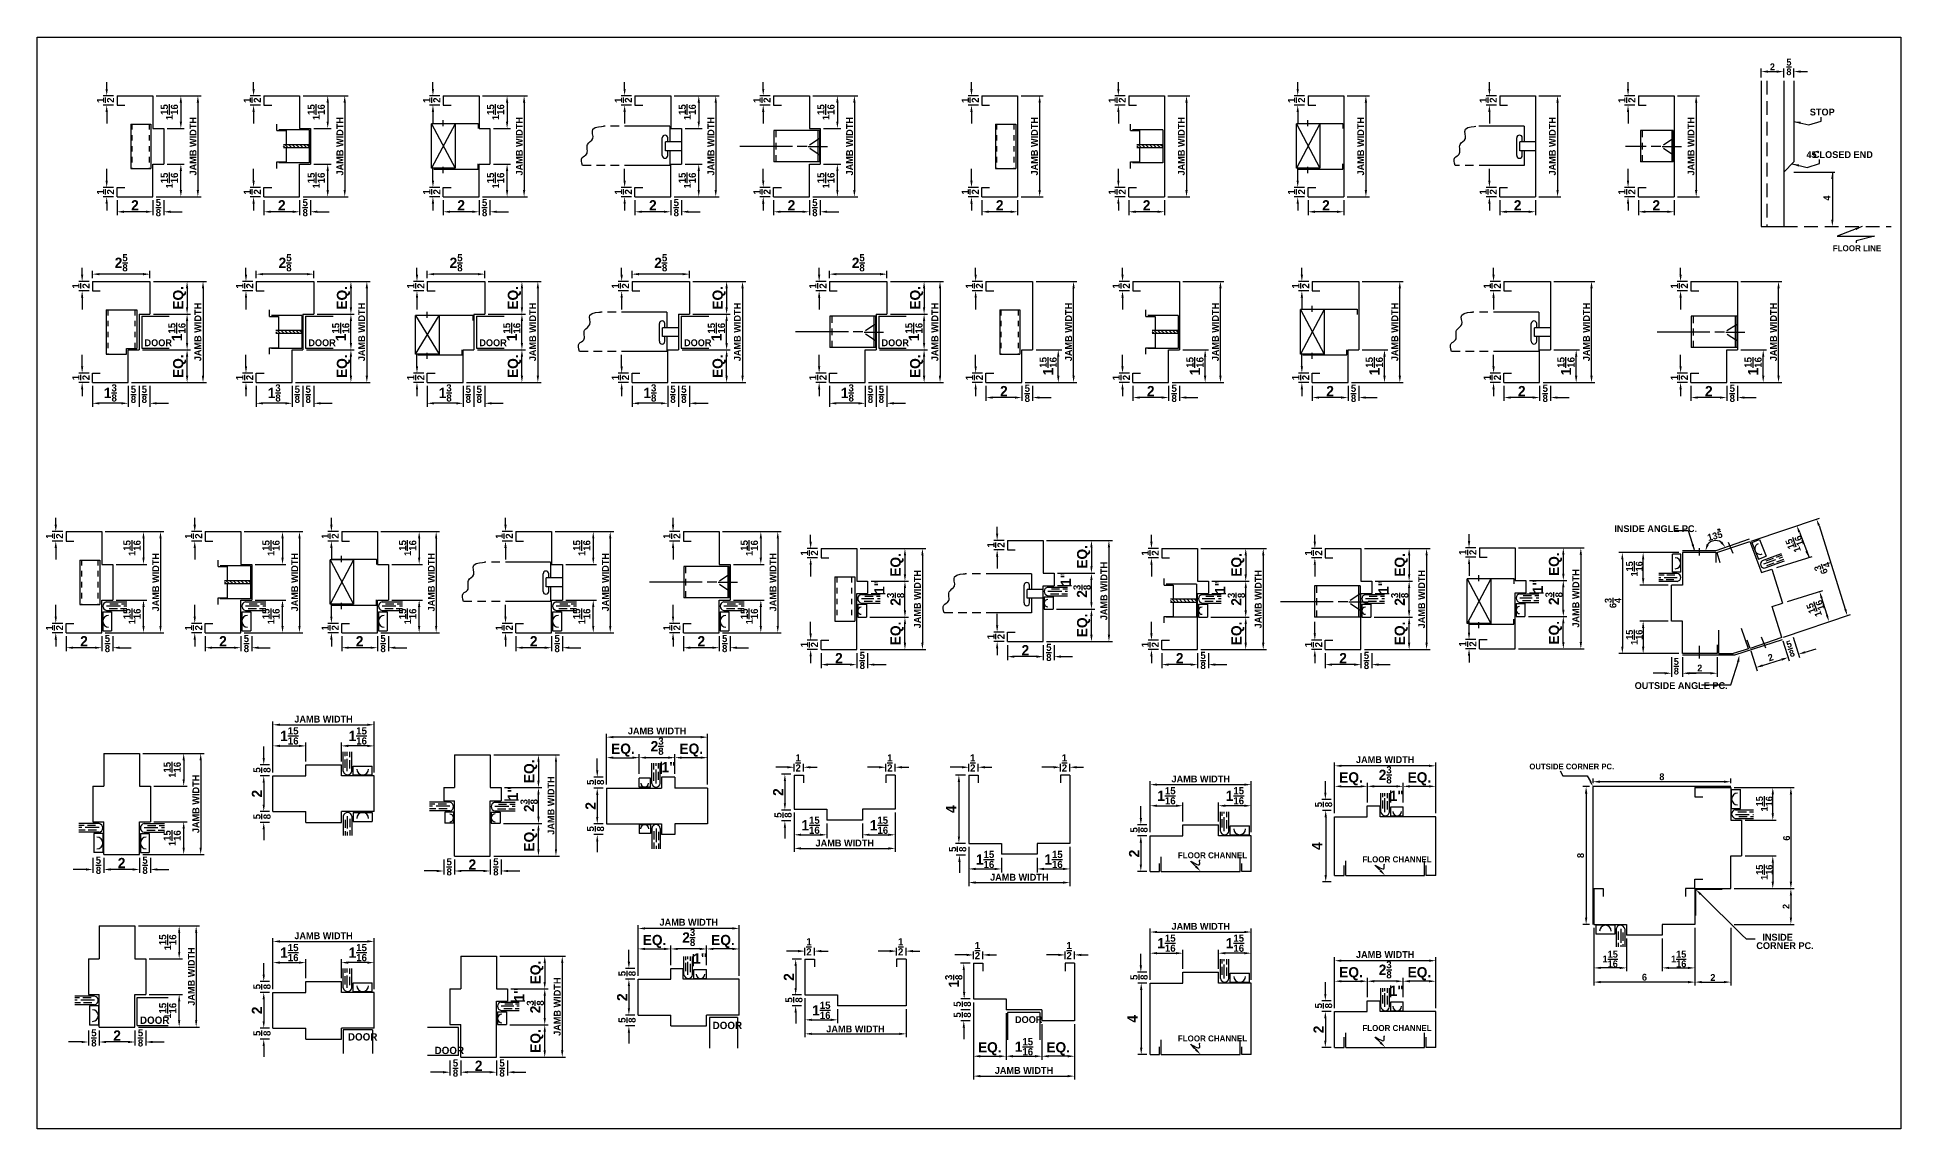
# Model space of a CAD drawing. Extents: x -5 to 29.1, y 0.3 to 20.2.
import ezdxf

# ---------------------------------------------------------------- set-up
doc = ezdxf.new("R2010")
doc.units = 0
doc.header["$MEASUREMENT"] = 0
doc.linetypes.add('HIDDEN', pattern=[0.375, 0.25, -0.125])
doc.linetypes.add('HIDDEN2', pattern=[0.1875, 0.125, -0.0625])
doc.layers.get('0').update_dxf_attribs({"linetype": 'CONTINUOUS'})
doc.layers.get('DEFPOINTS').update_dxf_attribs({"linetype": 'CONTINUOUS'})
doc.layers.add('BORDER', color=7, linetype='CONTINUOUS')
doc.layers.add('BORDER-TEXT', color=7, linetype='CONTINUOUS')
doc.styles.add('B-SMOOTHE', font='cityb___.ttf', dxfattribs={"height": 0.125})
doc.styles.add('CITYBLUEPRINT', font='cityb___.ttf', dxfattribs={"height": 0.125})
doc.dimstyles.new('NEW1', dxfattribs={"dimtxt": 0.18, "dimasz": 0.1875, "dimexe": 0.1875, "dimexo": 0.0625, "dimgap": 0.0625, "dimtad": 0, "dimtih": 1, "dimtoh": 1, "dimdec": 4, "dimzin": 0, "dimdsep": 46, "dimlunit": 4, "dimtxsty": 'Standard', "dimcen": 0.0625, "dimaunit": 1, "dimadec": 0, "dimazin": 0, "dimtfac": 1, "dimtdec": 4, "dimtofl": 0, "dimtmove": 0, "dimatfit": 3, "dimfxl": 0, "dimtolj": 1, "dimtzin": 0, "dimarcsym": 0})

msp = doc.modelspace()

# ---------------------------------------------------------------- texts
at = {"color": 0, "linetype": 'ByBlock', "attachment_point": 5, "style": 'CITYBLUEPRINT'}
for s, insert, char_height in [('2', (26.715, 19.693), 0.125), ('\\A1;{\\H1.000000x;\\S5/8;}', (27.017, 19.691), 0.125), ('STOP', (27.626, 18.866), 0.125), ('45 ', (27.431, 18.088), 0.125), ('CLOSED END', (28.003, 18.088), 0.125), ('FLOOR LINE', (28.262, 16.377), 0.1094), ('\\A1;    ', (11.876, 11.356), 0.125), ('\\A1;{\\H1.000000x;\\S5/8;}', (24.959, 8.736), 0.125), ('2', (25.387, 8.704), 0.125), ('\\A1;1{\\H1.000000x;\\S15/16;}', (23.751, 3.386), 0.125), ('\\A1;1{\\H1.000000x;\\S15/16;}', (25.002, 3.386), 0.125), ('6', (24.376, 3.053), 0.125), ('2', (25.627, 3.048), 0.125)]:
    msp.add_mtext(s, dxfattribs=dict(at, insert=insert, char_height=char_height))
at = {"color": 0, "linetype": 'ByBlock', "char_height": 0.125, "attachment_point": 5, "style": 'CITYBLUEPRINT'}
for s, insert, rotation in [('4', (27.71, 17.295), 90), ('\\A1;1{\\H1.000000x;\\S15/16;}', (27.135, 10.957), 109.6308), ('\\A1;1{\\H1.000000x;\\S15/16;}', (24.192, 10.516), 90), ('\\A1;6{\\H1.000000x;\\S3/4;}', (27.642, 10.515), 109.6308), ('\\A1;6{\\H1.000000x;\\S3/4;}', (23.802, 9.892), 90), ('\\A1;1{\\H1.000000x;\\S15/16;}', (27.518, 9.78), 109.6308), ('\\A1;1{\\H1.000000x;\\S15/16;}', (24.192, 9.266), 90), ('\\A1;{\\H1.000000x;\\S5/8;}', (27.045, 9.057), 17.3976), ('2', (26.682, 8.898), 17.3984), ('\\A1;1{\\H1.000000x;\\S15/16;}', (26.568, 6.222), 90), ('6', (26.975, 5.596), 90), ('8', (23.211, 5.278), 90), ('\\A1;1{\\H1.000000x;\\S15/16;}', (26.568, 4.971), 90), ('2', (26.964, 4.346), 90)]:
    msp.add_mtext(s, dxfattribs=dict(at, insert=insert, rotation=rotation))
at = {"color": 0, "linetype": 'ByBlock', "insert": (24.695, 6.717), "char_height": 0.125, "width": 1, "attachment_point": 5, "style": 'CITYBLUEPRINT'}
msp.add_mtext('8', dxfattribs=at)
at = {"layer": 'BORDER-TEXT', "color": 7}
for height, style, p in [(0.125, 'CITYBLUEPRINT', (-3.035, 14.587)), (0.125, 'CITYBLUEPRINT', (-0.041, 14.587)), (0.125, 'CITYBLUEPRINT', (3.084, 14.587)), (0.125, 'CITYBLUEPRINT', (6.825, 14.587)), (0.125, 'CITYBLUEPRINT', (10.434, 14.587)), (0.1344, 'B-SMOOTHE', (-3.119, 2.2)), (0.1344, 'B-SMOOTHE', (7.347, 2.105)), (0.125, 'CITYBLUEPRINT', (12.873, 2.216)), (0.1344, 'B-SMOOTHE', (0.682, 1.896)), (0.1344, 'B-SMOOTHE', (2.266, 1.648))]:
    msp.add_text('DOOR', height=height, dxfattribs=dict(at, style=style)).set_placement(p)
at = {"layer": 'BORDER-TEXT', "style": 'CITYBLUEPRINT'}
for s, height, p in [('INSIDE ANGLE PC.', 0.125, (23.825, 11.189)), ('OUTSIDE ANGLE PC.', 0.125, (24.198, 8.321)), ('OUTSIDE CORNER PC.', 0.10533, (22.274, 6.852))]:
    msp.add_text(s, height=height, dxfattribs=at).set_placement(p)
msp.add_text('135', height=0.125, rotation=14.311, dxfattribs=at).set_placement((25.545, 11.025))
at = {"layer": 'BORDER-TEXT', "attachment_point": 5, "rotation": 90, "style": 'CITYBLUEPRINT'}
for s, insert, char_height in [('\\A1;{\\H0.7x;\\S1/2;}', (-3.748, 19.084), 0.1875), ('\\A1;{\\H0.7x;\\S1/2;}', (-1.065, 19.084), 0.1875), ('\\A1;{\\H0.7x;\\S1/2;}', (2.214, 19.084), 0.1875), ('\\A1;{\\H0.7x;\\S1/2;}', (5.716, 19.084), 0.1875), ('\\A1;{\\H0.7x;\\S1/2;}', (8.25, 19.084), 0.1875), ('\\A1;{\\H0.7x;\\S1/2;}', (12.056, 19.084), 0.1875), ('\\A1;{\\H0.7x;\\S1/2;}', (14.74, 19.084), 0.1875), ('\\A1;{\\H0.7x;\\S1/2;}', (18.018, 19.084), 0.1875), ('\\A1;{\\H0.7x;\\S1/2;}', (21.521, 19.084), 0.1875), ('\\A1;{\\H0.7x;\\S1/2;}', (24.054, 19.084), 0.1875), ('JAMB WIDTH', (-2.147, 18.241), 0.125), ('JAMB WIDTH', (0.536, 18.241), 0.125), ('JAMB WIDTH', (3.815, 18.241), 0.125), ('JAMB WIDTH', (7.317, 18.241), 0.125), ('JAMB WIDTH', (9.851, 18.241), 0.125), ('JAMB WIDTH', (13.23, 18.241), 0.125), ('JAMB WIDTH', (15.914, 18.241), 0.125), ('JAMB WIDTH', (19.192, 18.241), 0.125), ('JAMB WIDTH', (22.695, 18.241), 0.125), ('JAMB WIDTH', (25.228, 18.241), 0.125), ('\\A1;{\\H0.7x;\\S1/2;}', (-3.748, 17.408), 0.1875), ('\\A1;{\\H0.7x;\\S1/2;}', (-1.065, 17.408), 0.1875), ('\\A1;{\\H0.7x;\\S1/2;}', (2.214, 17.408), 0.1875), ('\\A1;{\\H0.7x;\\S1/2;}', (5.716, 17.408), 0.1875), ('\\A1;{\\H0.7x;\\S1/2;}', (8.25, 17.408), 0.1875), ('\\A1;{\\H0.7x;\\S1/2;}', (12.056, 17.408), 0.1875), ('\\A1;{\\H0.7x;\\S1/2;}', (14.74, 17.408), 0.1875), ('\\A1;{\\H0.7x;\\S1/2;}', (18.018, 17.408), 0.1875), ('\\A1;{\\H0.7x;\\S1/2;}', (21.521, 17.408), 0.1875), ('\\A1;{\\H0.7x;\\S1/2;}', (24.054, 17.408), 0.1875), ('\\A1;{\\H0.7x;\\S1/2;}', (-4.198, 15.688), 0.1875), ('EQ.', (-2.394, 15.471), 0.1875), ('\\A1;{\\H0.7x;\\S1/2;}', (-1.204, 15.688), 0.1875), ('EQ.', (0.6, 15.471), 0.1875), ('\\A1;{\\H0.7x;\\S1/2;}', (1.922, 15.688), 0.1875), ('EQ.', (3.725, 15.471), 0.1875), ('\\A1;{\\H0.7x;\\S1/2;}', (5.662, 15.688), 0.1875), ('EQ.', (7.466, 15.471), 0.1875), ('\\A1;{\\H0.7x;\\S1/2;}', (9.271, 15.688), 0.1875), ('EQ.', (11.075, 15.471), 0.1875), ('\\A1;{\\H0.7x;\\S1/2;}', (12.131, 15.688), 0.1875), ('\\A1;{\\H0.7x;\\S1/2;}', (14.815, 15.688), 0.1875), ('\\A1;{\\H0.7x;\\S1/2;}', (18.094, 15.688), 0.1875), ('\\A1;{\\H0.7x;\\S1/2;}', (21.596, 15.688), 0.1875), ('\\A1;{\\H0.7x;\\S1/2;}', (25.015, 15.688), 0.1875), ('JAMB WIDTH', (-2.06, 14.846), 0.125), ('JAMB WIDTH', (0.934, 14.846), 0.125), ('JAMB WIDTH', (4.059, 14.846), 0.125), ('JAMB WIDTH', (7.8, 14.846), 0.125), ('JAMB WIDTH', (11.409, 14.846), 0.125), ('JAMB WIDTH', (13.853, 14.846), 0.125), ('JAMB WIDTH', (16.537, 14.846), 0.125), ('JAMB WIDTH', (19.815, 14.846), 0.125), ('JAMB WIDTH', (23.318, 14.846), 0.125), ('JAMB WIDTH', (26.736, 14.846), 0.125), ('\\A1;1{\\H0.7x;\\S15/16;}', (-2.443, 14.846), 0.1875), ('\\A1;1{\\H0.7x;\\S15/16;}', (0.551, 14.846), 0.1875), ('\\A1;1{\\H0.7x;\\S15/16;}', (3.677, 14.846), 0.1875), ('\\A1;1{\\H0.7x;\\S15/16;}', (7.417, 14.846), 0.1875), ('\\A1;1{\\H0.7x;\\S15/16;}', (11.026, 14.846), 0.1875), ('EQ.', (-2.394, 14.221), 0.1875), ('EQ.', (0.6, 14.221), 0.1875), ('EQ.', (3.725, 14.221), 0.1875), ('EQ.', (7.466, 14.221), 0.1875), ('EQ.', (11.075, 14.221), 0.1875), ('\\A1;1{\\H0.7x;\\S15/16;}', (13.479, 14.221), 0.1875), ('\\A1;1{\\H0.7x;\\S15/16;}', (16.162, 14.221), 0.1875), ('\\A1;1{\\H0.7x;\\S15/16;}', (19.441, 14.221), 0.1875), ('\\A1;1{\\H0.7x;\\S15/16;}', (22.943, 14.221), 0.1875), ('\\A1;1{\\H0.7x;\\S15/16;}', (26.362, 14.221), 0.1875), ('\\A1;{\\H0.7x;\\S1/2;}', (-4.198, 14.013), 0.1875), ('\\A1;{\\H0.7x;\\S1/2;}', (-1.204, 14.013), 0.1875), ('\\A1;{\\H0.7x;\\S1/2;}', (1.922, 14.013), 0.1875), ('\\A1;{\\H0.7x;\\S1/2;}', (5.662, 14.013), 0.1875), ('\\A1;{\\H0.7x;\\S1/2;}', (9.271, 14.013), 0.1875), ('\\A1;{\\H0.7x;\\S1/2;}', (12.131, 14.013), 0.1875), ('\\A1;{\\H0.7x;\\S1/2;}', (14.815, 14.013), 0.1875), ('\\A1;{\\H0.7x;\\S1/2;}', (18.094, 14.013), 0.1875), ('\\A1;{\\H0.7x;\\S1/2;}', (21.596, 14.013), 0.1875), ('\\A1;{\\H0.7x;\\S1/2;}', (25.015, 14.013), 0.1875), ('\\A1;{\\H0.7x;\\S1/2;}', (-4.68, 11.116), 0.1875), ('\\A1;{\\H0.7x;\\S1/2;}', (-2.139, 11.116), 0.1875), ('\\A1;{\\H0.7x;\\S1/2;}', (0.358, 11.116), 0.1875), ('\\A1;{\\H0.7x;\\S1/2;}', (3.539, 11.116), 0.1875), ('\\A1;{\\H0.7x;\\S1/2;}', (6.602, 11.116), 0.1875), ('\\A1;{\\H0.7x;\\S1/2;}', (12.525, 10.953), 0.1875), ('EQ.', (14.127, 10.736), 0.1875), ('JAMB WIDTH', (-2.83, 10.273), 0.125), ('JAMB WIDTH', (-0.29, 10.273), 0.125), ('JAMB WIDTH', (2.207, 10.273), 0.125), ('JAMB WIDTH', (5.389, 10.273), 0.125), ('JAMB WIDTH', (8.451, 10.273), 0.125), ('\\A1;{\\H0.7x;\\S1/2;}', (9.116, 10.807), 0.1875), ('EQ.', (10.718, 10.589), 0.1875), ('JAMB WIDTH', (14.499, 10.111), 0.125), ('\\A1;{\\H0.7x;\\S1/2;}', (15.344, 10.807), 0.1875), ('EQ.', (16.946, 10.589), 0.1875), ('\\A1;{\\H0.7x;\\S1/2;}', (18.33, 10.807), 0.1875), ('EQ.', (19.932, 10.589), 0.1875), ('\\A1;{\\H0.7x;\\S1/2;}', (21.148, 10.819), 0.1875), ('EQ.', (22.75, 10.602), 0.1875), ('1"', (10.394, 10.187), 0.1875), ('JAMB WIDTH', (11.091, 9.964), 0.125), ('1"', (13.802, 10.334), 0.1875), ('\\A1;2{\\H0.7x;\\S3/8;}', (14.098, 10.108), 0.1875), ('1"', (16.622, 10.187), 0.1875), ('JAMB WIDTH', (17.319, 9.964), 0.125), ('1"', (19.608, 10.187), 0.1875), ('JAMB WIDTH', (20.305, 9.964), 0.125), ('1"', (22.426, 10.2), 0.1875), ('JAMB WIDTH', (23.123, 9.977), 0.125), ('\\A1;2{\\H0.7x;\\S3/8;}', (10.69, 9.962), 0.1875), ('\\A1;2{\\H0.7x;\\S3/8;}', (16.918, 9.962), 0.1875), ('\\A1;2{\\H0.7x;\\S3/8;}', (19.904, 9.962), 0.1875), ('\\A1;2{\\H0.7x;\\S3/8;}', (22.722, 9.974), 0.1875), ('EQ.', (10.718, 9.337), 0.1875), ('EQ.', (14.127, 9.483), 0.1875), ('EQ.', (16.946, 9.337), 0.1875), ('EQ.', (19.932, 9.337), 0.1875), ('EQ.', (22.75, 9.349), 0.1875), ('\\A1;{\\H0.7x;\\S1/2;}', (-4.68, 9.44), 0.1875), ('\\A1;{\\H0.7x;\\S1/2;}', (-2.139, 9.44), 0.1875), ('\\A1;{\\H0.7x;\\S1/2;}', (0.358, 9.44), 0.1875), ('\\A1;{\\H0.7x;\\S1/2;}', (3.539, 9.44), 0.1875), ('\\A1;{\\H0.7x;\\S1/2;}', (6.602, 9.44), 0.1875), ('\\A1;{\\H0.7x;\\S1/2;}', (12.525, 9.278), 0.1875), ('\\A1;{\\H0.7x;\\S1/2;}', (9.116, 9.131), 0.1875), ('\\A1;{\\H0.7x;\\S1/2;}', (15.344, 9.131), 0.1875), ('\\A1;{\\H0.7x;\\S1/2;}', (18.33, 9.131), 0.1875), ('\\A1;{\\H0.7x;\\S1/2;}', (21.148, 9.143), 0.1875), ('\\A1;{\\H0.7x;\\S5/8;}', (-0.889, 6.84), 0.1875), ('EQ.', (4.021, 6.817), 0.1875), ('JAMB WIDTH', (-2.096, 6.22), 0.125), ('1"', (3.696, 6.415), 0.1875), ('JAMB WIDTH', (4.393, 6.192), 0.125), ('\\A1;{\\H0.7x;\\S5/8;}', (5.206, 6.617), 0.1875), ('2', (8.545, 6.436), 0.188), ('2', (-0.98, 6.408), 0.188), ('\\A1;2{\\H0.7x;\\S3/8;}', (3.992, 6.19), 0.1875), ('2', (5.116, 6.185), 0.188), ('4', (11.706, 6.124), 0.188), ('\\A1;{\\H0.7x;\\S5/8;}', (18.512, 6.209), 0.1875), ('\\A1;{\\H0.7x;\\S5/8;}', (-0.889, 5.988), 0.1875), ('\\A1;{\\H0.7x;\\S5/8;}', (5.206, 5.765), 0.1875), ('\\A1;{\\H0.7x;\\S5/8;}', (8.635, 6.016), 0.1875), ('\\A1;{\\H0.7x;\\S5/8;}', (15.14, 5.746), 0.1875), ('EQ.', (4.021, 5.565), 0.1875), ('4', (18.393, 5.449), 0.188), ('\\A1;{\\H0.7x;\\S5/8;}', (11.825, 5.392), 0.1875), ('2', (15.05, 5.314), 0.188), ('JAMB WIDTH', (-2.178, 3.066), 0.125), ('EQ.', (4.136, 3.139), 0.1875), ('\\A1;{\\H0.7x;\\S5/8;}', (5.784, 3.12), 0.1875), ('2', (8.742, 3.057), 0.188), ('\\A1;1{\\H0.7x;\\S3/8;}', (11.754, 2.981), 0.1875), ('\\A1;{\\H0.7x;\\S5/8;}', (15.14, 3.052), 0.1875), ('\\A1;{\\H0.7x;\\S5/8;}', (-0.889, 2.88), 0.1875), ('1"', (3.811, 2.737), 0.1875), ('JAMB WIDTH', (4.508, 2.514), 0.125), ('2', (5.694, 2.688), 0.188), ('2', (-0.98, 2.447), 0.188), ('\\A1;2{\\H0.7x;\\S3/8;}', (4.107, 2.512), 0.1875), ('\\A1;{\\H0.7x;\\S5/8;}', (8.832, 2.637), 0.1875), ('\\A1;{\\H0.7x;\\S5/8;}', (11.911, 2.562), 0.1875), ('\\A1;{\\H0.7x;\\S5/8;}', (11.911, 2.363), 0.1875), ('\\A1;{\\H0.7x;\\S5/8;}', (18.512, 2.531), 0.1875), ('\\A1;{\\H0.7x;\\S5/8;}', (-0.889, 2.028), 0.1875), ('EQ.', (4.136, 1.887), 0.1875), ('\\A1;{\\H0.7x;\\S5/8;}', (5.784, 2.268), 0.1875), ('4', (15.021, 2.292), 0.188), ('2', (18.422, 2.098), 0.188)]:
    msp.add_mtext(s, dxfattribs=dict(at, insert=insert, char_height=char_height))
at = {"layer": 'BORDER-TEXT', "char_height": 0.125, "width": 4.103876278487079e-18, "attachment_point": 5, "rotation": 90, "style": 'CITYBLUEPRINT'}
for insert in [(-2.581, 18.866), (0.103, 18.866), (3.381, 18.866), (6.884, 18.866), (9.418, 18.866), (-2.581, 17.616), (0.103, 17.616), (3.381, 17.616), (6.884, 17.616), (9.418, 17.616), (-3.263, 10.898), (-0.723, 10.898), (1.774, 10.898), (4.956, 10.898), (8.018, 10.898), (-3.263, 9.648), (-0.723, 9.648), (1.774, 9.648), (4.956, 9.648), (8.018, 9.648), (-2.529, 6.845), (-2.529, 5.595), (-2.611, 3.691), (-2.611, 2.441)]:
    msp.add_mtext('\\A1;1{\\H1.05x;\\S15/16;}', dxfattribs=dict(at, insert=insert))
at = {"layer": 'BORDER-TEXT', "style": 'CITYBLUEPRINT'}
for s, insert, char_height, attachment_point in [('2', (-3.21, 17.162), 0.188, 5), ('\\A1;{\\H0.7x;\\S5/8;}', (-2.782, 17.12), 0.1875, 5), ('2', (-0.526, 17.162), 0.188, 5), ('\\A1;{\\H0.7x;\\S5/8;}', (-0.098, 17.12), 0.1875, 5), ('2', (2.752, 17.162), 0.188, 5), ('\\A1;{\\H0.7x;\\S5/8;}', (3.18, 17.12), 0.1875, 5), ('2', (6.255, 17.162), 0.188, 5), ('\\A1;{\\H0.7x;\\S5/8;}', (6.683, 17.12), 0.1875, 5), ('2', (8.788, 17.162), 0.188, 5), ('\\A1;{\\H0.7x;\\S5/8;}', (9.216, 17.12), 0.1875, 5), ('2', (12.594, 17.162), 0.188, 5), ('2', (15.278, 17.162), 0.188, 5), ('2', (18.556, 17.162), 0.188, 5), ('2', (22.059, 17.162), 0.188, 5), ('2', (24.592, 17.162), 0.188, 5), ('\\A1;2{\\H0.7x;\\S5/8;}', (-3.461, 16.112), 0.1875, 5), ('\\A1;2{\\H0.7x;\\S5/8;}', (-0.466, 16.112), 0.1875, 5), ('\\A1;2{\\H0.7x;\\S5/8;}', (2.659, 16.112), 0.1875, 5), ('\\A1;2{\\H0.7x;\\S5/8;}', (6.4, 16.112), 0.1875, 5), ('\\A1;2{\\H0.7x;\\S5/8;}', (10.009, 16.112), 0.1875, 5), ('\\A1;1{\\H0.7x;\\S3/8;}', (-3.659, 13.733), 0.1875, 5), ('\\A1;{\\H0.7x;\\S5/8;}', (-3.237, 13.707), 0.1875, 5), ('\\A1;{\\H0.7x;\\S5/8;}', (-3.038, 13.707), 0.1875, 5), ('\\A1;1{\\H0.7x;\\S3/8;}', (-0.665, 13.733), 0.1875, 5), ('\\A1;{\\H0.7x;\\S5/8;}', (-0.243, 13.707), 0.1875, 5), ('\\A1;{\\H0.7x;\\S5/8;}', (-0.044, 13.707), 0.1875, 5), ('\\A1;1{\\H0.7x;\\S3/8;}', (2.46, 13.733), 0.1875, 5), ('\\A1;{\\H0.7x;\\S5/8;}', (2.882, 13.707), 0.1875, 5), ('\\A1;{\\H0.7x;\\S5/8;}', (3.081, 13.707), 0.1875, 5), ('\\A1;1{\\H0.7x;\\S3/8;}', (6.201, 13.733), 0.1875, 5), ('\\A1;{\\H0.7x;\\S5/8;}', (6.623, 13.707), 0.1875, 5), ('\\A1;{\\H0.7x;\\S5/8;}', (6.822, 13.707), 0.1875, 5), ('\\A1;1{\\H0.7x;\\S3/8;}', (9.81, 13.733), 0.1875, 5), ('\\A1;{\\H0.7x;\\S5/8;}', (10.232, 13.707), 0.1875, 5), ('\\A1;{\\H0.7x;\\S5/8;}', (10.431, 13.707), 0.1875, 5), ('2', (12.67, 13.766), 0.188, 5), ('\\A1;{\\H0.7x;\\S5/8;}', (13.098, 13.725), 0.1875, 5), ('2', (15.354, 13.766), 0.188, 5), ('\\A1;{\\H0.7x;\\S5/8;}', (15.782, 13.725), 0.1875, 5), ('2', (18.632, 13.766), 0.188, 5), ('\\A1;{\\H0.7x;\\S5/8;}', (19.06, 13.725), 0.1875, 5), ('2', (22.135, 13.766), 0.188, 5), ('\\A1;{\\H0.7x;\\S5/8;}', (22.563, 13.725), 0.1875, 5), ('2', (25.553, 13.766), 0.188, 5), ('\\A1;{\\H0.7x;\\S5/8;}', (25.982, 13.725), 0.1875, 5), ('2', (-4.141, 9.194), 0.188, 5), ('\\A1;{\\H0.7x;\\S5/8;}', (-3.713, 9.152), 0.1875, 5), ('2', (-1.601, 9.194), 0.188, 5), ('\\A1;{\\H0.7x;\\S5/8;}', (-1.173, 9.152), 0.1875, 5), ('2', (0.896, 9.194), 0.188, 5), ('\\A1;{\\H0.7x;\\S5/8;}', (1.325, 9.152), 0.1875, 5), ('2', (4.078, 9.194), 0.188, 5), ('\\A1;{\\H0.7x;\\S5/8;}', (4.506, 9.152), 0.1875, 5), ('2', (7.14, 9.194), 0.188, 5), ('\\A1;{\\H0.7x;\\S5/8;}', (7.568, 9.152), 0.1875, 5), ('2', (9.655, 8.885), 0.188, 5), ('\\A1;{\\H0.7x;\\S5/8;}', (10.083, 8.843), 0.1875, 5), ('2', (13.063, 9.031), 0.188, 5), ('\\A1;{\\H0.7x;\\S5/8;}', (13.492, 8.99), 0.1875, 5), ('2', (15.883, 8.885), 0.188, 5), ('\\A1;{\\H0.7x;\\S5/8;}', (16.311, 8.843), 0.1875, 5), ('2', (18.869, 8.885), 0.188, 5), ('\\A1;{\\H0.7x;\\S5/8;}', (19.297, 8.843), 0.1875, 5), ('JAMB WIDTH', (0.237, 7.77), 0.125, 5), ('\\A1;1{\\H0.7x;\\S15/16;}', (-0.388, 7.464), 0.1875, 5), ('\\A1;1{\\H0.7x;\\S15/16;}', (0.862, 7.464), 0.1875, 5), ('JAMB WIDTH', (6.332, 7.554), 0.125, 5), ('EQ.', (5.708, 7.203), 0.1875, 5), ('\\A1;2{\\H0.7x;\\S3/8;}', (6.333, 7.276), 0.1875, 5), ('EQ.', (6.957, 7.203), 0.1875, 5), ('1"', (6.543, 6.893), 0.1875, 5), ('\\A1;{\\H0.7x;\\S1/2;}', (8.911, 6.97), 0.1875, 5), ('\\A1;{\\H0.7x;\\S1/2;}', (10.587, 6.97), 0.1875, 5), ('\\A1;{\\H0.7x;\\S1/2;}', (12.101, 6.97), 0.1875, 5), ('\\A1;{\\H0.7x;\\S1/2;}', (13.777, 6.97), 0.1875, 5), ('JAMB WIDTH', (19.639, 7.029), 0.125, 5), ('\\A1;2{\\H0.7x;\\S3/8;}', (19.639, 6.752), 0.1875, 5), ('\\A1;1{\\H0.7x;\\S15/16;}', (15.641, 6.37), 0.1875, 5), ('JAMB WIDTH', (16.267, 6.676), 0.125, 5), ('\\A1;1{\\H0.7x;\\S15/16;}', (16.892, 6.37), 0.1875, 5), ('EQ.', (19.014, 6.679), 0.1875, 5), ('EQ.', (20.264, 6.679), 0.1875, 5), ('1"', (19.849, 6.368), 0.1875, 5), ('\\A1;1{\\H0.7x;\\S15/16;}', (9.137, 5.831), 0.1875, 5), ('\\A1;1{\\H0.7x;\\S15/16;}', (10.387, 5.831), 0.1875, 5), ('JAMB WIDTH', (9.762, 5.504), 0.125, 5), ('\\A1;{\\H0.7x;\\S5/8;}', (-3.877, 5.099), 0.1875, 5), ('2', (-3.454, 5.14), 0.188, 5), ('\\A1;{\\H0.7x;\\S5/8;}', (-3.025, 5.099), 0.1875, 5), ('\\A1;{\\H0.7x;\\S5/8;}', (2.533, 5.071), 0.1875, 5), ('2', (2.957, 5.113), 0.188, 5), ('\\A1;{\\H0.7x;\\S5/8;}', (3.386, 5.071), 0.1875, 5), ('\\A1;1{\\H0.7x;\\S15/16;}', (12.327, 5.206), 0.1875, 5), ('\\A1;1{\\H0.7x;\\S15/16;}', (13.577, 5.206), 0.1875, 5), ('\\A1;FLOOR CHANNEL', (15.849, 5.281), 0.10938, 4), ('\\A1;FLOOR CHANNEL', (19.221, 5.206), 0.10938, 4), ('JAMB WIDTH', (12.952, 4.88), 0.125, 5), ('JAMB WIDTH', (6.911, 4.057), 0.125, 5), ('JAMB WIDTH', (0.237, 3.81), 0.125, 5), ('EQ.', (6.286, 3.706), 0.1875, 5), ('\\A1;2{\\H0.7x;\\S3/8;}', (6.911, 3.78), 0.1875, 5), ('EQ.', (7.536, 3.706), 0.1875, 5), ('\\A1;{\\H0.7x;\\S1/2;}', (9.108, 3.609), 0.1875, 5), ('\\A1;{\\H0.7x;\\S1/2;}', (10.784, 3.609), 0.1875, 5), ('\\A1;1{\\H0.7x;\\S15/16;}', (15.641, 3.675), 0.1875, 5), ('JAMB WIDTH', (16.267, 3.982), 0.125, 5), ('\\A1;1{\\H0.7x;\\S15/16;}', (16.892, 3.675), 0.1875, 5), ('\\A1;INSIDE ', (26.531, 3.783), 0.125, 4), ('\\A1;1{\\H0.7x;\\S15/16;}', (-0.388, 3.503), 0.1875, 5), ('\\A1;1{\\H0.7x;\\S15/16;}', (0.862, 3.503), 0.1875, 5), ('1"', (7.121, 3.396), 0.1875, 5), ('\\A1;{\\H0.7x;\\S1/2;}', (12.187, 3.54), 0.1875, 5), ('\\A1;{\\H0.7x;\\S1/2;}', (13.862, 3.54), 0.1875, 5), ('JAMB WIDTH', (19.639, 3.467), 0.125, 5), ('CORNER PC.', (26.421, 3.629), 0.125, 4), ('EQ.', (19.014, 3.117), 0.1875, 5), ('\\A1;2{\\H0.7x;\\S3/8;}', (19.639, 3.19), 0.1875, 5), ('EQ.', (20.264, 3.117), 0.1875, 5), ('1"', (19.849, 2.806), 0.1875, 5), ('\\A1;1{\\H0.7x;\\S15/16;}', (9.334, 2.448), 0.1875, 5), ('\\A1;{\\H0.7x;\\S5/8;}', (-3.96, 1.945), 0.1875, 5), ('2', (-3.536, 1.987), 0.188, 5), ('\\A1;{\\H0.7x;\\S5/8;}', (-3.108, 1.945), 0.1875, 5), ('JAMB WIDTH', (9.959, 2.107), 0.125, 5), ('\\A1;FLOOR CHANNEL', (19.221, 2.123), 0.10938, 4), ('EQ.', (12.412, 1.745), 0.1875, 5), ('\\A1;1{\\H0.7x;\\S15/16;}', (13.037, 1.783), 0.1875, 5), ('EQ.', (13.662, 1.745), 0.1875, 5), ('\\A1;FLOOR CHANNEL', (15.849, 1.933), 0.10938, 4), ('\\A1;{\\H0.7x;\\S5/8;}', (2.648, 1.393), 0.1875, 5), ('2', (3.072, 1.435), 0.188, 5), ('\\A1;{\\H0.7x;\\S5/8;}', (3.5, 1.393), 0.1875, 5), ('\\A1;', (5.515, 1.611), 0.125, 4), ('JAMB WIDTH', (13.037, 1.348), 0.125, 5)]:
    msp.add_mtext(s, dxfattribs=dict(at, insert=insert, char_height=char_height, attachment_point=attachment_point))

# ---------------------------------------------------------------- linework, layer by layer
at = {"color": 0, "linetype": 'ByBlock'}
for p, q in [((26.51, 19.5), (26.51, 19.66)), ((26.635, 19.606), (26.796, 19.606)), ((26.921, 19.625), (26.921, 19.66)), ((26.921, 19.5), (26.921, 19.66)), ((27.107, 19.5), (27.107, 19.66)), ((27.232, 19.606), (27.357, 19.606)), ((27.109, 17.769), (27.856, 17.769)), ((27.811, 17.769), (27.811, 16.897)), ((26.329, 11.026), (27.578, 11.446)), ((27.208, 11.19), (27.386, 10.726)), ((25.008, 10.815), (23.91, 10.815)), ((23.973, 10.69), (23.973, 9.093)), ((24.353, 10.342), (24.353, 10.69)), ((26.798, 10.542), (27.442, 10.743)), ((24.809, 10.217), (24.29, 10.217)), ((26.993, 9.919), (27.637, 10.121)), ((27.608, 10.005), (27.712, 9.674)), ((24.809, 9.564), (24.29, 9.564)), ((26.917, 9.269), (28.142, 9.681)), ((24.353, 9.439), (24.353, 9.093)), ((26.908, 9.2), (27.021, 8.838)), ((27.095, 9.267), (27.211, 8.897)), ((25.008, 8.968), (23.91, 8.968)), ((24.872, 8.906), (24.872, 8.546)), ((25.07, 8.906), (25.07, 8.546)), ((25.07, 8.906), (25.07, 8.546)), ((25.703, 8.906), (25.703, 8.546)), ((26.321, 9.017), (26.435, 8.654)), ((26.535, 8.751), (26.883, 8.86)), ((27.312, 8.994), (27.515, 9.058)), ((24.747, 8.609), (24.534, 8.609)), ((25.195, 8.609), (25.32, 8.609)), ((25.578, 8.609), (25.195, 8.609)), ((23.374, 6.536), (23.249, 6.536)), ((23.437, 6.598), (23.437, 6.688)), ((25.829, 6.626), (23.562, 6.626)), ((25.954, 6.598), (25.954, 6.688)), ((26.016, 6.52), (27.115, 6.52)), ((23.311, 6.411), (23.311, 4.144)), ((26.722, 6.048), (26.722, 6.395)), ((27.053, 6.395), (27.053, 4.798)), ((26.215, 5.923), (26.785, 5.923)), ((26.215, 5.27), (26.785, 5.27)), ((26.722, 5.145), (26.722, 4.798)), ((26.016, 4.673), (27.115, 4.673)), ((27.053, 4.548), (27.053, 4.144)), ((23.374, 4.019), (23.249, 4.019)), ((23.453, 3.957), (23.453, 2.901)), ((24.05, 3.758), (24.05, 3.161)), ((24.703, 3.758), (24.703, 3.161)), ((25.3, 3.957), (25.3, 2.901)), ((25.954, 3.957), (25.954, 2.901)), ((26.016, 4.019), (27.115, 4.019)), ((23.925, 3.223), (23.578, 3.223)), ((24.828, 3.223), (25.175, 3.223)), ((25.175, 2.964), (23.578, 2.964)), ((25.425, 2.964), (25.829, 2.964))]:
    msp.add_line(p, q, dxfattribs=at)
msp.add_arc((25.679, 10.845), 0.189, 58.0226, 141.3595, dxfattribs=at)
for points in [[(26.635, 19.627), (26.635, 19.585), (26.51, 19.606)], [(26.796, 19.627), (26.796, 19.585), (26.921, 19.606)], [(26.796, 19.627), (26.796, 19.585), (26.921, 19.606)], [(27.232, 19.627), (27.232, 19.585), (27.107, 19.606)], [(27.79, 17.644), (27.831, 17.644), (27.811, 17.769)], [(27.79, 16.897), (27.831, 16.897), (27.811, 16.772)], [(27.226, 11.197), (27.187, 11.182), (27.162, 11.306)], [(27.585, 11.317), (27.547, 11.302), (27.521, 11.426)], [(25.237, 10.961), (25.277, 10.972), (25.29, 10.846)], [(25.552, 10.956), (25.512, 10.97), (25.491, 10.845)], [(25.796, 11.018), (25.763, 10.992), (25.858, 10.908)], [(23.952, 10.69), (23.993, 10.69), (23.973, 10.815)], [(24.332, 10.69), (24.374, 10.69), (24.353, 10.815)], [(27.357, 10.849), (27.318, 10.834), (27.382, 10.725)], [(24.332, 10.342), (24.374, 10.342), (24.353, 10.217)], [(27.635, 9.989), (27.595, 9.977), (27.577, 10.102)], [(24.332, 9.439), (24.374, 9.439), (24.353, 9.564)], [(27.731, 9.68), (27.692, 9.668), (27.749, 9.554)], [(28.067, 9.787), (28.027, 9.774), (28.085, 9.661)], [(23.952, 9.093), (23.993, 9.093), (23.973, 8.968)], [(24.332, 9.093), (24.374, 9.093), (24.353, 8.968)], [(26.11, 8.817), (26.069, 8.824), (26.112, 8.944)], [(26.877, 8.88), (26.89, 8.84), (27.003, 8.897)], [(27.305, 9.014), (27.318, 8.974), (27.192, 8.957)], [(24.747, 8.63), (24.747, 8.588), (24.872, 8.609)], [(25.195, 8.63), (25.195, 8.588), (25.07, 8.609)], [(25.195, 8.63), (25.195, 8.588), (25.07, 8.609)], [(25.578, 8.63), (25.578, 8.588), (25.703, 8.609)], [(26.529, 8.771), (26.541, 8.731), (26.416, 8.713)], [(23.29, 6.411), (23.332, 6.411), (23.311, 6.536)], [(23.374, 6.622), (23.405, 6.638), (23.437, 6.536)], [(23.562, 6.647), (23.562, 6.605), (23.437, 6.626)], [(25.829, 6.647), (25.829, 6.605), (25.954, 6.626)], [(26.701, 6.395), (26.743, 6.395), (26.722, 6.52)], [(27.032, 6.395), (27.074, 6.395), (27.053, 6.52)], [(26.701, 6.048), (26.743, 6.048), (26.722, 5.923)], [(26.701, 5.145), (26.743, 5.145), (26.722, 5.27)], [(26.701, 4.798), (26.743, 4.798), (26.722, 4.673)], [(27.032, 4.798), (27.074, 4.798), (27.053, 4.673)], [(27.032, 4.548), (27.074, 4.548), (27.053, 4.673)], [(23.29, 4.144), (23.332, 4.144), (23.311, 4.019)], [(27.032, 4.144), (27.074, 4.144), (27.053, 4.019)], [(23.578, 3.244), (23.578, 3.203), (23.453, 3.223)], [(23.925, 3.244), (23.925, 3.203), (24.05, 3.223)], [(24.828, 3.244), (24.828, 3.203), (24.703, 3.223)], [(25.175, 3.244), (25.175, 3.203), (25.3, 3.223)], [(23.578, 2.985), (23.578, 2.943), (23.453, 2.964)], [(25.175, 2.985), (25.175, 2.943), (25.3, 2.964)], [(25.425, 2.985), (25.425, 2.943), (25.3, 2.964)], [(25.829, 2.985), (25.829, 2.943), (25.954, 2.964)]]:
    msp.add_solid(points, dxfattribs=at)
at = {"layer": 'BORDER', "color": 5}
for p, q in [((-4.995, 0.284), (-4.995, 20.234)), ((-4.995, 20.234), (29.06, 20.234)), ((29.06, 20.234), (29.06, 0.284)), ((29.06, 0.284), (-4.995, 0.284))]:
    msp.add_line(p, q, dxfattribs=at)
at = {"layer": 'BORDER-TEXT'}
for p, q in [((-3.726, 19.29), (-3.726, 19.415)), ((-1.042, 19.29), (-1.042, 19.415)), ((2.236, 19.29), (2.236, 19.415)), ((5.739, 19.29), (5.739, 19.415)), ((8.272, 19.29), (8.272, 19.415)), ((12.078, 19.29), (12.078, 19.415)), ((14.762, 19.29), (14.762, 19.415)), ((18.04, 19.29), (18.04, 19.415)), ((21.543, 19.29), (21.543, 19.415)), ((24.077, 19.29), (24.077, 19.415)), ((-3.599, 19.165), (-3.788, 19.165)), ((-2.821, 19.165), (-1.998, 19.165)), ((-0.915, 19.165), (-1.105, 19.165)), ((-0.137, 19.165), (0.686, 19.165)), ((2.363, 19.165), (2.174, 19.165)), ((3.141, 19.165), (3.964, 19.165)), ((5.866, 19.165), (5.676, 19.165)), ((6.644, 19.165), (7.467, 19.165)), ((8.399, 19.165), (8.21, 19.165)), ((9.177, 19.165), (10.001, 19.165)), ((12.205, 19.165), (12.016, 19.165)), ((12.983, 19.165), (13.387, 19.165)), ((14.889, 19.165), (14.7, 19.165)), ((15.667, 19.165), (16.07, 19.165)), ((18.167, 19.165), (17.978, 19.165)), ((18.945, 19.165), (19.349, 19.165)), ((21.67, 19.165), (21.481, 19.165)), ((22.448, 19.165), (22.851, 19.165)), ((24.203, 19.165), (24.014, 19.165)), ((24.982, 19.165), (25.385, 19.165)), ((-3.599, 18.993), (-3.788, 18.993)), ((-3.726, 18.868), (-3.726, 18.655)), ((-2.371, 19.04), (-2.371, 18.693)), ((-2.06, 19.04), (-2.06, 17.442)), ((-0.915, 18.993), (-1.105, 18.993)), ((-1.042, 18.868), (-1.042, 18.655)), ((0.313, 19.04), (0.313, 18.693)), ((0.624, 19.04), (0.624, 17.442)), ((2.363, 18.993), (2.174, 18.993)), ((2.236, 18.868), (2.236, 18.655)), ((3.591, 19.04), (3.591, 18.693)), ((3.902, 19.04), (3.902, 17.442)), ((5.866, 18.993), (5.676, 18.993)), ((5.739, 18.868), (5.739, 18.655)), ((7.094, 19.04), (7.094, 18.693)), ((7.405, 19.04), (7.405, 17.442)), ((8.399, 18.993), (8.21, 18.993)), ((8.272, 18.868), (8.272, 18.655)), ((9.627, 19.04), (9.627, 18.693)), ((9.938, 19.04), (9.938, 17.442)), ((12.205, 18.993), (12.016, 18.993)), ((12.078, 18.868), (12.078, 18.655)), ((13.324, 19.04), (13.324, 17.442)), ((14.889, 18.993), (14.7, 18.993)), ((14.762, 18.868), (14.762, 18.655)), ((16.008, 19.04), (16.008, 17.442)), ((18.167, 18.993), (17.978, 18.993)), ((18.04, 18.868), (18.04, 18.655)), ((19.286, 19.04), (19.286, 17.442)), ((21.67, 18.993), (21.481, 18.993)), ((21.543, 18.868), (21.543, 18.655)), ((22.789, 19.04), (22.789, 17.442)), ((24.203, 18.993), (24.014, 18.993)), ((24.077, 18.868), (24.077, 18.655)), ((25.322, 19.04), (25.322, 17.442)), ((-3.286, 18.646), (-3.286, 17.835)), ((-3.286, 18.646), (-2.918, 18.646)), ((-2.918, 18.646), (-2.918, 17.835)), ((-2.622, 18.568), (-2.308, 18.568)), ((-0.615, 18.527), (-0.615, 18.646)), ((-0.615, 18.527), (-0.447, 18.527)), ((-0.024, 18.543), (-0.578, 18.543)), ((-0.447, 18.527), (-0.447, 18.268)), ((-0.024, 18.543), (-0.024, 17.94)), ((0.062, 18.568), (0.375, 18.568)), ((2.212, 17.838), (2.212, 18.652)), ((2.641, 18.652), (2.212, 17.838)), ((2.212, 18.652), (2.641, 17.838)), ((2.641, 18.652), (2.212, 18.652)), ((2.252, 18.66), (3.06, 18.66)), ((2.423, 18.609), (2.423, 18.721)), ((2.643, 18.652), (2.643, 17.838)), ((3.06, 18.66), (3.06, 18.565)), ((3.34, 18.568), (3.654, 18.568)), ((6.843, 18.568), (7.156, 18.568)), ((9.376, 18.568), (9.69, 18.568)), ((12.518, 18.646), (12.518, 17.835)), ((12.518, 18.646), (12.886, 18.646)), ((12.886, 18.646), (12.886, 17.835)), ((14.982, 18.527), (14.982, 18.646)), ((14.982, 18.527), (15.149, 18.527)), ((15.572, 18.543), (15.019, 18.543)), ((15.149, 18.527), (15.149, 18.268)), ((15.572, 18.543), (15.572, 17.94)), ((18.017, 17.838), (18.017, 18.652)), ((18.445, 18.652), (18.017, 17.838)), ((18.017, 18.652), (18.445, 17.838)), ((18.445, 18.652), (18.017, 18.652)), ((18.056, 18.66), (18.865, 18.66)), ((18.227, 18.609), (18.227, 18.721)), ((18.447, 18.652), (18.447, 17.838)), ((18.865, 18.66), (18.865, 18.565)), ((-0.024, 18.268), (-0.498, 18.268)), ((-0.463, 18.212), (-0.498, 18.247)), ((-0.024, 18.212), (-0.498, 18.212)), ((-0.41, 18.212), (-0.466, 18.268)), ((-0.447, 18.212), (-0.447, 17.956)), ((-0.343, 18.212), (-0.399, 18.268)), ((-0.277, 18.212), (-0.333, 18.268)), ((-0.205, 18.212), (-0.261, 18.268)), ((-0.136, 18.212), (-0.192, 18.268)), ((-0.067, 18.212), (-0.123, 18.268)), ((-0.024, 18.231), (-0.061, 18.268)), ((8.806, 18.24), (7.843, 18.24)), ((15.572, 18.268), (15.099, 18.268)), ((15.134, 18.212), (15.099, 18.247)), ((15.572, 18.212), (15.099, 18.212)), ((15.187, 18.212), (15.131, 18.268)), ((15.149, 18.212), (15.149, 17.956)), ((15.253, 18.212), (15.198, 18.268)), ((15.32, 18.212), (15.264, 18.268)), ((15.392, 18.212), (15.336, 18.268)), ((15.461, 18.212), (15.405, 18.268)), ((15.53, 18.212), (15.474, 18.268)), ((15.572, 18.231), (15.535, 18.268)), ((24.41, 18.24), (24.028, 18.24)), ((-3.726, 17.614), (-3.726, 17.827)), ((-3.286, 17.835), (-2.918, 17.835)), ((-2.622, 17.915), (-2.308, 17.915)), ((-2.371, 17.442), (-2.371, 17.79)), ((-1.042, 17.614), (-1.042, 17.827)), ((-0.615, 17.956), (-0.447, 17.956)), ((-0.615, 17.836), (-0.615, 17.956)), ((-0.024, 17.94), (-0.578, 17.94)), ((0.062, 17.915), (0.375, 17.915)), ((0.313, 17.442), (0.313, 17.79)), ((2.641, 17.838), (2.212, 17.838)), ((2.236, 17.614), (2.236, 17.827)), ((2.252, 17.823), (3.06, 17.823)), ((2.423, 17.75), (2.423, 17.863)), ((3.06, 17.823), (3.06, 17.918)), ((3.34, 17.915), (3.654, 17.915)), ((3.591, 17.442), (3.591, 17.79)), ((5.739, 17.614), (5.739, 17.827)), ((6.843, 17.915), (7.156, 17.915)), ((7.094, 17.442), (7.094, 17.79)), ((8.272, 17.614), (8.272, 17.827)), ((9.376, 17.915), (9.69, 17.915)), ((9.627, 17.442), (9.627, 17.79)), ((12.078, 17.614), (12.078, 17.827)), ((12.518, 17.835), (12.886, 17.835)), ((14.762, 17.614), (14.762, 17.827)), ((14.982, 17.956), (15.149, 17.956)), ((14.982, 17.836), (14.982, 17.956)), ((15.572, 17.94), (15.019, 17.94)), ((18.445, 17.838), (18.017, 17.838)), ((18.04, 17.614), (18.04, 17.827)), ((18.056, 17.823), (18.865, 17.823)), ((18.227, 17.75), (18.227, 17.863)), ((18.865, 17.823), (18.865, 17.918)), ((21.543, 17.614), (21.543, 17.827)), ((24.077, 17.614), (24.077, 17.827)), ((-3.599, 17.489), (-3.788, 17.489)), ((-0.915, 17.489), (-1.105, 17.489)), ((2.363, 17.489), (2.174, 17.489)), ((5.866, 17.489), (5.676, 17.489)), ((8.399, 17.489), (8.21, 17.489)), ((12.205, 17.489), (12.016, 17.489)), ((14.889, 17.489), (14.7, 17.489)), ((18.167, 17.489), (17.978, 17.489)), ((21.67, 17.489), (21.481, 17.489)), ((24.203, 17.489), (24.014, 17.489)), ((-3.599, 17.317), (-3.788, 17.317)), ((-3.726, 17.192), (-3.726, 17.067)), ((-3.537, 17.255), (-3.537, 16.981)), ((-3.008, 17.044), (-3.412, 17.044)), ((-2.883, 17.255), (-2.883, 16.981)), ((-2.821, 17.317), (-1.998, 17.317)), ((-2.685, 17.255), (-2.685, 16.981)), ((-2.56, 17.044), (-2.347, 17.044)), ((-0.915, 17.317), (-1.105, 17.317)), ((-1.042, 17.192), (-1.042, 17.067)), ((-0.853, 17.255), (-0.853, 16.981)), ((-0.325, 17.044), (-0.728, 17.044)), ((-0.2, 17.255), (-0.2, 16.981)), ((-0.137, 17.317), (0.686, 17.317)), ((-0.001, 17.255), (-0.001, 16.981)), ((0.124, 17.044), (0.337, 17.044)), ((2.363, 17.317), (2.174, 17.317)), ((2.236, 17.192), (2.236, 17.067)), ((2.425, 17.255), (2.425, 16.981)), ((2.954, 17.044), (2.55, 17.044)), ((3.079, 17.255), (3.079, 16.981)), ((3.141, 17.317), (3.964, 17.317)), ((3.278, 17.255), (3.278, 16.981)), ((3.403, 17.044), (3.615, 17.044)), ((5.866, 17.317), (5.676, 17.317)), ((5.739, 17.192), (5.739, 17.067)), ((5.928, 17.255), (5.928, 16.981)), ((6.456, 17.044), (6.053, 17.044)), ((6.581, 17.255), (6.581, 16.981)), ((6.644, 17.317), (7.467, 17.317)), ((6.78, 17.255), (6.78, 16.981)), ((6.905, 17.044), (7.118, 17.044)), ((8.399, 17.317), (8.21, 17.317)), ((8.272, 17.192), (8.272, 17.067)), ((8.462, 17.255), (8.462, 16.981)), ((8.99, 17.044), (8.587, 17.044)), ((9.115, 17.255), (9.115, 16.981)), ((9.177, 17.317), (10.001, 17.317)), ((9.314, 17.255), (9.314, 16.981)), ((9.439, 17.044), (9.652, 17.044)), ((12.205, 17.317), (12.016, 17.317)), ((12.078, 17.192), (12.078, 17.067)), ((12.268, 17.255), (12.268, 16.981)), ((12.796, 17.044), (12.393, 17.044)), ((12.921, 17.255), (12.921, 16.981)), ((12.983, 17.317), (13.387, 17.317)), ((14.889, 17.317), (14.7, 17.317)), ((14.762, 17.192), (14.762, 17.067)), ((14.951, 17.255), (14.951, 16.981)), ((15.48, 17.044), (15.076, 17.044)), ((15.605, 17.255), (15.605, 16.981)), ((15.667, 17.317), (16.07, 17.317)), ((18.167, 17.317), (17.978, 17.317)), ((18.04, 17.192), (18.04, 17.067)), ((18.23, 17.255), (18.23, 16.981)), ((18.758, 17.044), (18.355, 17.044)), ((18.883, 17.255), (18.883, 16.981)), ((18.945, 17.317), (19.349, 17.317)), ((21.67, 17.317), (21.481, 17.317)), ((21.543, 17.192), (21.543, 17.067)), ((21.732, 17.255), (21.732, 16.981)), ((22.261, 17.044), (21.857, 17.044)), ((22.386, 17.255), (22.386, 16.981)), ((22.448, 17.317), (22.851, 17.317)), ((24.203, 17.317), (24.014, 17.317)), ((24.077, 17.192), (24.077, 17.067)), ((24.266, 17.255), (24.266, 16.981)), ((24.794, 17.044), (24.391, 17.044)), ((24.919, 17.255), (24.919, 16.981)), ((24.982, 17.317), (25.385, 17.317)), ((-4.175, 15.895), (-4.175, 16.02)), ((-1.181, 15.895), (-1.181, 16.02)), ((1.944, 15.895), (1.944, 16.02)), ((5.685, 15.895), (5.685, 16.02)), ((9.294, 15.895), (9.294, 16.02)), ((12.154, 15.895), (12.154, 16.02)), ((14.838, 15.895), (14.838, 16.02)), ((18.116, 15.895), (18.116, 16.02)), ((21.619, 15.895), (21.619, 16.02)), ((25.037, 15.895), (25.037, 16.02)), ((-4.049, 15.77), (-4.238, 15.77)), ((-3.986, 15.832), (-3.986, 15.966)), ((-3.06, 15.904), (-3.861, 15.904)), ((-2.935, 15.832), (-2.935, 15.966)), ((-2.873, 15.77), (-1.903, 15.77)), ((-1.054, 15.77), (-1.244, 15.77)), ((-0.992, 15.832), (-0.992, 15.966)), ((-0.066, 15.904), (-0.867, 15.904)), ((0.059, 15.832), (0.059, 15.966)), ((0.122, 15.77), (1.091, 15.77)), ((2.071, 15.77), (1.882, 15.77)), ((2.133, 15.832), (2.133, 15.966)), ((3.059, 15.904), (2.258, 15.904)), ((3.184, 15.832), (3.184, 15.966)), ((3.247, 15.77), (4.216, 15.77)), ((5.812, 15.77), (5.622, 15.77)), ((5.874, 15.832), (5.874, 15.966)), ((6.8, 15.904), (5.999, 15.904)), ((6.925, 15.832), (6.925, 15.966)), ((6.988, 15.77), (7.957, 15.77)), ((9.421, 15.77), (9.232, 15.77)), ((9.483, 15.832), (9.483, 15.966)), ((10.409, 15.904), (9.608, 15.904)), ((10.534, 15.832), (10.534, 15.966)), ((10.597, 15.77), (11.566, 15.77)), ((12.281, 15.77), (12.092, 15.77)), ((13.258, 15.77), (14.006, 15.77)), ((14.965, 15.77), (14.775, 15.77)), ((15.942, 15.77), (16.69, 15.77)), ((18.243, 15.77), (18.054, 15.77)), ((19.22, 15.77), (19.968, 15.77)), ((21.746, 15.77), (21.556, 15.77)), ((22.723, 15.77), (23.471, 15.77)), ((25.164, 15.77), (24.975, 15.77)), ((26.141, 15.77), (26.89, 15.77)), ((-4.049, 15.598), (-4.238, 15.598)), ((-4.175, 15.473), (-4.175, 15.26)), ((-2.257, 15.645), (-2.257, 15.297)), ((-1.966, 15.645), (-1.966, 14.047)), ((-1.054, 15.598), (-1.244, 15.598)), ((-1.181, 15.473), (-1.181, 15.26)), ((0.737, 15.645), (0.737, 15.297)), ((1.028, 15.645), (1.028, 14.047)), ((2.071, 15.598), (1.882, 15.598)), ((1.944, 15.473), (1.944, 15.26)), ((3.862, 15.645), (3.862, 15.297)), ((4.153, 15.645), (4.153, 14.047)), ((5.812, 15.598), (5.622, 15.598)), ((5.685, 15.473), (5.685, 15.26)), ((7.603, 15.645), (7.603, 15.297)), ((7.894, 15.645), (7.894, 14.047)), ((9.421, 15.598), (9.232, 15.598)), ((9.294, 15.473), (9.294, 15.26)), ((11.212, 15.645), (11.212, 15.297)), ((11.503, 15.645), (11.503, 14.047)), ((12.281, 15.598), (12.092, 15.598)), ((12.154, 15.473), (12.154, 15.26)), ((13.944, 14.047), (13.944, 15.645)), ((14.965, 15.598), (14.775, 15.598)), ((14.838, 15.473), (14.838, 15.26)), ((16.628, 14.047), (16.628, 15.645)), ((18.243, 15.598), (18.054, 15.598)), ((18.116, 15.473), (18.116, 15.26)), ((18.303, 15.213), (18.303, 15.326)), ((19.906, 14.047), (19.906, 15.645)), ((21.746, 15.598), (21.556, 15.598)), ((21.619, 15.473), (21.619, 15.26)), ((23.409, 14.047), (23.409, 15.645)), ((25.164, 15.598), (24.975, 15.598)), ((25.037, 15.473), (25.037, 15.26)), ((26.827, 14.047), (26.827, 15.645)), ((-3.736, 15.251), (-3.736, 14.44)), ((-3.736, 15.251), (-3.176, 15.251)), ((-3.176, 15.251), (-3.176, 14.545)), ((-3.086, 15.138), (-2.584, 15.138)), ((-3.086, 15.138), (-3.086, 14.548)), ((-2.873, 15.172), (-2.195, 15.172)), ((-2.257, 14.645), (-2.257, 15.047)), ((-0.754, 15.131), (-0.754, 15.251)), ((-0.754, 15.131), (-0.586, 15.131)), ((-0.163, 15.147), (-0.716, 15.147)), ((-0.586, 15.131), (-0.586, 14.872)), ((-0.163, 15.147), (-0.163, 14.544)), ((-0.091, 15.138), (0.41, 15.138)), ((-0.091, 15.138), (-0.091, 14.548)), ((0.122, 15.172), (0.799, 15.172)), ((0.737, 14.645), (0.737, 15.047)), ((1.92, 14.442), (1.92, 15.146)), ((2.351, 15.146), (1.92, 15.146)), ((1.92, 14.442), (2.351, 15.146)), ((1.92, 15.146), (2.349, 14.442)), ((1.959, 15.154), (2.965, 15.154)), ((2.131, 15.103), (2.131, 15.215)), ((2.351, 15.146), (2.351, 14.442)), ((2.965, 15.154), (2.965, 15.058)), ((3.034, 15.138), (3.536, 15.138)), ((3.034, 15.138), (3.034, 14.548)), ((3.247, 15.172), (3.925, 15.172)), ((3.862, 14.645), (3.862, 15.047)), ((6.774, 15.138), (7.276, 15.138)), ((6.774, 15.138), (6.774, 14.548)), ((6.988, 15.172), (7.665, 15.172)), ((7.603, 14.645), (7.603, 15.047)), ((10.384, 15.138), (10.886, 15.138)), ((10.384, 15.138), (10.384, 14.548)), ((10.597, 15.172), (11.275, 15.172)), ((11.212, 14.645), (11.212, 15.047)), ((12.594, 15.251), (12.594, 14.44)), ((12.594, 15.251), (12.962, 15.251)), ((12.962, 15.251), (12.962, 14.44)), ((15.265, 15.131), (15.265, 15.251)), ((15.265, 15.131), (15.433, 15.131)), ((15.856, 15.147), (15.302, 15.147)), ((15.433, 15.131), (15.433, 14.872)), ((15.856, 15.147), (15.856, 14.544)), ((18.092, 14.442), (18.092, 15.257)), ((18.521, 15.257), (18.092, 14.442)), ((18.092, 15.257), (18.521, 14.442)), ((18.521, 15.257), (18.092, 15.257)), ((18.132, 15.265), (19.129, 15.265)), ((18.523, 15.257), (18.523, 14.442)), ((19.129, 15.265), (19.129, 15.169)), ((-0.163, 14.872), (-0.637, 14.872)), ((-0.602, 14.817), (-0.637, 14.851)), ((-0.163, 14.817), (-0.637, 14.817)), ((-0.549, 14.817), (-0.605, 14.872)), ((-0.586, 14.817), (-0.586, 14.56)), ((-0.482, 14.817), (-0.538, 14.872)), ((-0.416, 14.817), (-0.472, 14.872)), ((-0.344, 14.817), (-0.4, 14.872)), ((-0.275, 14.817), (-0.331, 14.872)), ((-0.206, 14.817), (-0.261, 14.872)), ((-0.163, 14.835), (-0.2, 14.872)), ((9.828, 14.847), (8.864, 14.847)), ((15.856, 14.872), (15.382, 14.872)), ((15.417, 14.817), (15.382, 14.851)), ((15.856, 14.817), (15.382, 14.817)), ((15.47, 14.817), (15.414, 14.872)), ((15.433, 14.817), (15.433, 14.56)), ((15.537, 14.817), (15.481, 14.872)), ((15.603, 14.817), (15.547, 14.872)), ((15.675, 14.817), (15.619, 14.872)), ((15.744, 14.817), (15.688, 14.872)), ((15.813, 14.817), (15.757, 14.872)), ((15.856, 14.835), (15.819, 14.872)), ((25.571, 14.845), (24.608, 14.845)), ((-4.175, 14.219), (-4.175, 14.432)), ((-3.736, 14.44), (-3.367, 14.44)), ((-3.367, 14.545), (-3.176, 14.545)), ((-3.367, 14.44), (-3.367, 14.545)), ((-3.086, 14.548), (-2.584, 14.548)), ((-3.071, 14.52), (-2.195, 14.52)), ((-2.257, 14.047), (-2.257, 14.395)), ((-1.181, 14.219), (-1.181, 14.432)), ((-0.754, 14.56), (-0.586, 14.56)), ((-0.754, 14.441), (-0.754, 14.56)), ((-0.163, 14.544), (-0.716, 14.544)), ((-0.091, 14.548), (0.41, 14.548)), ((-0.077, 14.52), (0.799, 14.52)), ((0.737, 14.047), (0.737, 14.395)), ((2.349, 14.442), (1.92, 14.442)), ((1.944, 14.219), (1.944, 14.432)), ((1.96, 14.427), (2.768, 14.427)), ((2.131, 14.355), (2.131, 14.467)), ((2.768, 14.427), (2.768, 14.523)), ((3.034, 14.548), (3.536, 14.548)), ((3.048, 14.52), (3.925, 14.52)), ((3.862, 14.047), (3.862, 14.395)), ((5.685, 14.219), (5.685, 14.432)), ((6.774, 14.548), (7.276, 14.548)), ((6.789, 14.52), (7.665, 14.52)), ((7.603, 14.047), (7.603, 14.395)), ((9.294, 14.219), (9.294, 14.432)), ((10.384, 14.548), (10.886, 14.548)), ((10.398, 14.52), (11.275, 14.52)), ((11.212, 14.047), (11.212, 14.395)), ((12.154, 14.219), (12.154, 14.432)), ((12.594, 14.44), (12.962, 14.44)), ((13.258, 14.52), (13.727, 14.52)), ((13.664, 14.047), (13.664, 14.395)), ((14.838, 14.219), (14.838, 14.432)), ((15.265, 14.56), (15.433, 14.56)), ((15.265, 14.441), (15.265, 14.56)), ((15.856, 14.544), (15.302, 14.544)), ((15.942, 14.52), (16.411, 14.52)), ((16.348, 14.047), (16.348, 14.395)), ((18.521, 14.442), (18.092, 14.442)), ((18.116, 14.219), (18.116, 14.432)), ((18.132, 14.427), (18.94, 14.427)), ((18.303, 14.355), (18.303, 14.467)), ((18.94, 14.427), (18.94, 14.523)), ((19.22, 14.52), (19.689, 14.52)), ((19.626, 14.047), (19.626, 14.395)), ((21.619, 14.219), (21.619, 14.432)), ((22.723, 14.52), (23.191, 14.52)), ((23.129, 14.047), (23.129, 14.395)), ((25.037, 14.219), (25.037, 14.432)), ((26.141, 14.52), (26.61, 14.52)), ((26.547, 14.047), (26.547, 14.395)), ((-4.049, 14.094), (-4.238, 14.094)), ((-1.054, 14.094), (-1.244, 14.094)), ((2.071, 14.094), (1.882, 14.094)), ((5.812, 14.094), (5.622, 14.094)), ((9.421, 14.094), (9.232, 14.094)), ((12.281, 14.094), (12.092, 14.094)), ((14.965, 14.094), (14.775, 14.094)), ((18.243, 14.094), (18.054, 14.094)), ((21.746, 14.094), (21.556, 14.094)), ((25.164, 14.094), (24.975, 14.094)), ((-4.049, 13.922), (-4.238, 13.922)), ((-4.175, 13.797), (-4.175, 13.672)), ((-3.986, 13.86), (-3.986, 13.48)), ((-3.333, 13.86), (-3.333, 13.48)), ((-3.27, 13.922), (-1.903, 13.922)), ((-3.134, 13.86), (-3.134, 13.48)), ((-2.935, 13.86), (-2.935, 13.48)), ((-1.054, 13.922), (-1.244, 13.922)), ((-1.181, 13.797), (-1.181, 13.672)), ((-0.992, 13.86), (-0.992, 13.48)), ((-0.338, 13.86), (-0.338, 13.48)), ((-0.276, 13.922), (1.091, 13.922)), ((-0.14, 13.86), (-0.14, 13.48)), ((0.059, 13.86), (0.059, 13.48)), ((2.071, 13.922), (1.882, 13.922)), ((1.944, 13.797), (1.944, 13.672)), ((2.133, 13.86), (2.133, 13.48)), ((2.787, 13.86), (2.787, 13.48)), ((2.849, 13.922), (4.216, 13.922)), ((2.986, 13.86), (2.986, 13.48)), ((3.184, 13.86), (3.184, 13.48)), ((5.812, 13.922), (5.622, 13.922)), ((5.685, 13.797), (5.685, 13.672)), ((5.874, 13.86), (5.874, 13.48)), ((6.527, 13.86), (6.527, 13.48)), ((6.59, 13.922), (7.957, 13.922)), ((6.726, 13.86), (6.726, 13.48)), ((6.925, 13.86), (6.925, 13.48)), ((9.421, 13.922), (9.232, 13.922)), ((9.294, 13.797), (9.294, 13.672)), ((9.483, 13.86), (9.483, 13.48)), ((10.137, 13.86), (10.137, 13.48)), ((10.199, 13.922), (11.566, 13.922)), ((10.335, 13.86), (10.335, 13.48)), ((10.534, 13.86), (10.534, 13.48)), ((12.281, 13.922), (12.092, 13.922)), ((12.154, 13.797), (12.154, 13.672)), ((12.343, 13.86), (12.343, 13.586)), ((12.872, 13.648), (12.468, 13.648)), ((12.997, 13.86), (12.997, 13.586)), ((13.059, 13.922), (14.006, 13.922)), ((13.195, 13.86), (13.195, 13.586)), ((13.32, 13.648), (13.533, 13.648)), ((14.965, 13.922), (14.775, 13.922)), ((14.838, 13.797), (14.838, 13.672)), ((15.027, 13.86), (15.027, 13.586)), ((15.555, 13.648), (15.152, 13.648)), ((15.68, 13.86), (15.68, 13.586)), ((15.743, 13.922), (16.69, 13.922)), ((15.879, 13.86), (15.879, 13.586)), ((16.004, 13.648), (16.217, 13.648)), ((18.243, 13.922), (18.054, 13.922)), ((18.116, 13.797), (18.116, 13.672)), ((18.305, 13.86), (18.305, 13.586)), ((18.834, 13.648), (18.43, 13.648)), ((18.959, 13.86), (18.959, 13.586)), ((19.021, 13.922), (19.968, 13.922)), ((19.157, 13.86), (19.157, 13.586)), ((19.282, 13.648), (19.495, 13.648)), ((21.746, 13.922), (21.556, 13.922)), ((21.619, 13.797), (21.619, 13.672)), ((21.808, 13.86), (21.808, 13.586)), ((22.336, 13.648), (21.933, 13.648)), ((22.461, 13.86), (22.461, 13.586)), ((22.524, 13.922), (23.471, 13.922)), ((22.66, 13.86), (22.66, 13.586)), ((22.785, 13.648), (22.998, 13.648)), ((25.164, 13.922), (24.975, 13.922)), ((25.037, 13.797), (25.037, 13.672)), ((25.227, 13.86), (25.227, 13.586)), ((25.755, 13.648), (25.352, 13.648)), ((25.88, 13.86), (25.88, 13.586)), ((25.942, 13.922), (26.89, 13.922)), ((26.079, 13.86), (26.079, 13.586)), ((26.204, 13.648), (26.417, 13.648)), ((-3.458, 13.543), (-3.861, 13.543)), ((-2.81, 13.543), (-2.597, 13.543)), ((-0.463, 13.543), (-0.867, 13.543)), ((0.184, 13.543), (0.397, 13.543)), ((2.662, 13.543), (2.258, 13.543)), ((3.309, 13.543), (3.522, 13.543)), ((6.402, 13.543), (5.999, 13.543)), ((7.05, 13.543), (7.263, 13.543)), ((10.012, 13.543), (9.608, 13.543)), ((10.659, 13.543), (10.872, 13.543)), ((-4.657, 11.322), (-4.657, 11.447)), ((-2.117, 11.322), (-2.117, 11.447)), ((0.38, 11.322), (0.38, 11.447)), ((3.562, 11.322), (3.562, 11.447)), ((6.624, 11.322), (6.624, 11.447)), ((12.547, 11.16), (12.547, 11.285)), ((27.568, 11.31), (28.047, 9.781)), ((-4.53, 11.197), (-4.72, 11.197)), ((-4.53, 11.025), (-4.72, 11.025)), ((-4.657, 10.9), (-4.657, 10.687)), ((-3.752, 11.197), (-2.68, 11.197)), ((-3.054, 11.072), (-3.054, 10.724)), ((-2.743, 11.072), (-2.743, 9.474)), ((-1.99, 11.197), (-2.179, 11.197)), ((-1.99, 11.025), (-2.179, 11.025)), ((-2.117, 10.9), (-2.117, 10.687)), ((-1.212, 11.197), (-0.14, 11.197)), ((-0.513, 11.072), (-0.513, 10.724)), ((-0.203, 11.072), (-0.203, 9.474)), ((0.507, 11.197), (0.318, 11.197)), ((0.507, 11.025), (0.318, 11.025)), ((0.38, 10.9), (0.38, 10.687)), ((1.285, 11.197), (2.357, 11.197)), ((1.984, 11.072), (1.984, 10.724)), ((2.295, 11.072), (2.295, 9.474)), ((3.689, 11.197), (3.5, 11.197)), ((3.689, 11.025), (3.5, 11.025)), ((3.562, 10.9), (3.562, 10.687)), ((4.467, 11.197), (5.539, 11.197)), ((5.166, 11.072), (5.166, 10.724)), ((5.476, 11.072), (5.476, 9.474)), ((6.751, 11.197), (6.562, 11.197)), ((6.751, 11.025), (6.562, 11.025)), ((6.624, 10.9), (6.624, 10.687)), ((7.529, 11.197), (8.601, 11.197)), ((8.228, 11.072), (8.228, 10.724)), ((8.538, 11.072), (8.538, 9.474)), ((9.139, 11.013), (9.139, 11.138)), ((12.674, 11.035), (12.485, 11.035)), ((13.452, 11.035), (14.653, 11.035)), ((14.27, 10.91), (14.27, 10.562)), ((14.59, 10.91), (14.59, 9.312)), ((15.367, 11.013), (15.367, 11.138)), ((18.353, 11.013), (18.353, 11.138)), ((21.298, 10.9), (21.109, 10.9)), ((21.171, 11.025), (21.171, 11.15)), ((22.076, 10.9), (23.276, 10.9)), ((24.922, 11.219), (25.177, 11.219)), ((25.177, 11.219), (25.286, 10.873)), ((26.29, 11.06), (25.679, 10.845)), ((-4.218, 10.678), (-4.218, 9.867)), ((-4.218, 10.678), (-3.849, 10.678)), ((-3.849, 10.678), (-3.849, 9.867)), ((-3.553, 10.599), (-2.991, 10.599)), ((-1.69, 10.558), (-1.69, 10.678)), ((-1.69, 10.558), (-1.522, 10.558)), ((-1.099, 10.574), (-1.652, 10.574)), ((-1.522, 10.558), (-1.522, 10.299)), ((-1.099, 10.574), (-1.099, 9.971)), ((-1.013, 10.599), (-0.451, 10.599)), ((0.357, 9.869), (0.357, 10.684)), ((0.785, 10.684), (0.357, 9.869)), ((0.357, 10.684), (0.785, 9.869)), ((0.785, 10.684), (0.357, 10.684)), ((0.396, 10.692), (1.205, 10.692)), ((0.567, 10.641), (0.567, 10.753)), ((0.787, 10.684), (0.787, 9.869)), ((1.205, 10.692), (1.205, 10.596)), ((1.484, 10.599), (2.046, 10.599)), ((4.666, 10.599), (5.228, 10.599)), ((7.728, 10.599), (8.29, 10.599)), ((9.265, 10.888), (9.076, 10.888)), ((9.265, 10.716), (9.076, 10.716)), ((9.139, 10.591), (9.139, 10.378)), ((10.044, 10.888), (11.244, 10.888)), ((10.862, 10.763), (10.862, 10.416)), ((11.181, 10.763), (11.181, 9.166)), ((12.674, 10.863), (12.485, 10.863)), ((12.547, 10.738), (12.547, 10.525)), ((15.494, 10.888), (15.304, 10.888)), ((15.494, 10.716), (15.304, 10.716)), ((15.367, 10.591), (15.367, 10.378)), ((16.272, 10.888), (17.472, 10.888)), ((17.09, 10.763), (17.09, 10.416)), ((17.41, 10.763), (17.41, 9.166)), ((18.479, 10.888), (18.29, 10.888)), ((18.479, 10.716), (18.29, 10.716)), ((18.353, 10.591), (18.353, 10.378)), ((19.258, 10.888), (20.458, 10.888)), ((20.076, 10.763), (20.076, 10.416)), ((20.395, 10.763), (20.395, 9.166)), ((21.298, 10.728), (21.109, 10.728)), ((21.171, 10.603), (21.171, 10.39)), ((22.894, 10.775), (22.894, 10.428)), ((23.214, 10.775), (23.214, 9.178)), ((25.679, 10.845), (25.07, 10.845)), ((25.375, 10.894), (25.375, 10.76)), ((-1.099, 10.299), (-1.573, 10.299)), ((-1.538, 10.244), (-1.573, 10.278)), ((-1.099, 10.244), (-1.573, 10.244)), ((-1.485, 10.244), (-1.54, 10.299)), ((-1.522, 10.244), (-1.522, 9.987)), ((-1.418, 10.244), (-1.474, 10.299)), ((-1.352, 10.244), (-1.407, 10.299)), ((-1.28, 10.244), (-1.336, 10.299)), ((-1.211, 10.244), (-1.266, 10.299)), ((-1.142, 10.244), (-1.197, 10.299)), ((-1.099, 10.262), (-1.136, 10.299)), ((7.158, 10.272), (6.195, 10.272)), ((10.243, 10.291), (10.924, 10.291)), ((13.651, 10.437), (14.333, 10.437)), ((14.27, 9.905), (14.27, 10.312)), ((15.599, 10.22), (15.599, 10.339)), ((15.599, 10.22), (15.766, 10.22)), ((16.189, 10.236), (15.636, 10.236)), ((15.766, 10.22), (15.766, 9.961)), ((16.189, 10.236), (16.189, 9.633)), ((16.471, 10.291), (17.153, 10.291)), ((19.457, 10.291), (20.138, 10.291)), ((21.139, 9.519), (21.139, 10.334)), ((21.567, 10.334), (21.139, 9.519)), ((21.139, 10.334), (21.567, 9.519)), ((21.567, 10.334), (21.139, 10.334)), ((21.179, 10.342), (21.987, 10.342)), ((21.349, 10.291), (21.349, 10.403)), ((21.57, 10.334), (21.57, 9.519)), ((21.987, 10.342), (21.987, 10.246)), ((22.275, 10.303), (22.957, 10.303)), ((-3.553, 9.947), (-2.991, 9.947)), ((-1.69, 9.987), (-1.522, 9.987)), ((-1.69, 9.868), (-1.69, 9.987)), ((-1.099, 9.971), (-1.652, 9.971)), ((-1.013, 9.947), (-0.451, 9.947)), ((0.567, 9.782), (0.567, 9.894)), ((1.205, 9.854), (1.205, 9.95)), ((1.484, 9.947), (2.046, 9.947)), ((4.666, 9.947), (5.228, 9.947)), ((7.728, 9.947), (8.29, 9.947)), ((10.243, 10.069), (10.499, 10.069)), ((10.862, 9.758), (10.862, 10.166)), ((13.651, 10.215), (13.907, 10.215)), ((16.189, 9.961), (15.716, 9.961)), ((15.75, 9.905), (15.716, 9.94)), ((16.189, 9.905), (15.716, 9.905)), ((15.804, 9.905), (15.748, 9.961)), ((15.766, 9.905), (15.766, 9.649)), ((15.87, 9.905), (15.814, 9.961)), ((15.937, 9.905), (15.881, 9.961)), ((16.008, 9.905), (15.953, 9.961)), ((16.077, 9.905), (16.022, 9.961)), ((16.147, 9.905), (16.091, 9.961)), ((16.189, 9.924), (16.152, 9.961)), ((16.471, 10.069), (16.727, 10.069)), ((17.09, 9.758), (17.09, 10.166)), ((18.688, 9.917), (17.724, 9.917)), ((19.457, 10.069), (19.713, 10.069)), ((20.076, 9.758), (20.076, 10.166)), ((22.275, 10.081), (22.531, 10.081)), ((22.894, 9.77), (22.894, 10.178)), ((-4.657, 9.646), (-4.657, 9.859)), ((-4.218, 9.867), (-3.849, 9.867)), ((-3.054, 9.474), (-3.054, 9.822)), ((-2.117, 9.646), (-2.117, 9.859)), ((-0.513, 9.474), (-0.513, 9.822)), ((0.785, 9.869), (0.357, 9.869)), ((0.38, 9.646), (0.38, 9.859)), ((0.396, 9.854), (1.205, 9.854)), ((1.984, 9.474), (1.984, 9.822)), ((3.562, 9.646), (3.562, 9.859)), ((5.166, 9.474), (5.166, 9.822)), ((6.624, 9.646), (6.624, 9.859)), ((8.228, 9.474), (8.228, 9.822)), ((9.139, 9.338), (9.139, 9.551)), ((10.223, 9.633), (10.924, 9.633)), ((12.547, 9.484), (12.547, 9.697)), ((13.631, 9.78), (14.333, 9.78)), ((14.27, 9.312), (14.27, 9.655)), ((15.367, 9.338), (15.367, 9.551)), ((15.599, 9.649), (15.766, 9.649)), ((15.599, 9.529), (15.599, 9.649)), ((16.189, 9.633), (15.636, 9.633)), ((16.451, 9.633), (17.153, 9.633)), ((18.353, 9.338), (18.353, 9.551)), ((19.437, 9.633), (20.138, 9.633)), ((21.171, 9.35), (21.171, 9.563)), ((21.349, 9.432), (21.349, 9.545)), ((21.987, 9.504), (21.987, 9.6)), ((22.255, 9.645), (22.957, 9.645)), ((-4.53, 9.521), (-4.72, 9.521)), ((-4.53, 9.349), (-4.72, 9.349)), ((-4.657, 9.224), (-4.657, 9.099)), ((-4.468, 9.287), (-4.468, 9.013)), ((-3.815, 9.287), (-3.815, 9.013)), ((-3.752, 9.349), (-2.68, 9.349)), ((-3.616, 9.287), (-3.616, 9.013)), ((-1.99, 9.521), (-2.179, 9.521)), ((-1.99, 9.349), (-2.179, 9.349)), ((-2.117, 9.224), (-2.117, 9.099)), ((-1.928, 9.287), (-1.928, 9.013)), ((-1.274, 9.287), (-1.274, 9.013)), ((-1.212, 9.349), (-0.14, 9.349)), ((-1.076, 9.287), (-1.076, 9.013)), ((0.507, 9.521), (0.318, 9.521)), ((0.507, 9.349), (0.318, 9.349)), ((0.38, 9.224), (0.38, 9.099)), ((0.57, 9.287), (0.57, 9.013)), ((1.223, 9.287), (1.223, 9.013)), ((1.285, 9.349), (2.357, 9.349)), ((1.422, 9.287), (1.422, 9.013)), ((3.689, 9.521), (3.5, 9.521)), ((3.689, 9.349), (3.5, 9.349)), ((3.562, 9.224), (3.562, 9.099)), ((3.751, 9.287), (3.751, 9.013)), ((4.405, 9.287), (4.405, 9.013)), ((4.467, 9.349), (5.539, 9.349)), ((4.603, 9.287), (4.603, 9.013)), ((6.751, 9.521), (6.562, 9.521)), ((6.751, 9.349), (6.562, 9.349)), ((6.624, 9.224), (6.624, 9.099)), ((6.813, 9.287), (6.813, 9.013)), ((7.467, 9.287), (7.467, 9.013)), ((7.529, 9.349), (8.601, 9.349)), ((7.666, 9.287), (7.666, 9.013)), ((9.265, 9.213), (9.076, 9.213)), ((10.862, 9.166), (10.862, 9.508)), ((12.674, 9.359), (12.485, 9.359)), ((15.494, 9.213), (15.304, 9.213)), ((17.09, 9.166), (17.09, 9.508)), ((18.479, 9.213), (18.29, 9.213)), ((20.076, 9.166), (20.076, 9.508)), ((21.298, 9.225), (21.109, 9.225)), ((21.567, 9.519), (21.139, 9.519)), ((21.179, 9.504), (21.987, 9.504)), ((22.894, 9.178), (22.894, 9.52)), ((26.027, 8.943), (26.899, 9.228)), ((-3.94, 9.076), (-4.343, 9.076)), ((-3.491, 9.076), (-3.278, 9.076)), ((-1.399, 9.076), (-1.803, 9.076)), ((-0.951, 9.076), (-0.738, 9.076)), ((1.098, 9.076), (0.695, 9.076)), ((1.547, 9.076), (1.76, 9.076)), ((4.28, 9.076), (3.876, 9.076)), ((4.728, 9.076), (4.941, 9.076)), ((7.342, 9.076), (6.938, 9.076)), ((7.791, 9.076), (8.004, 9.076)), ((9.265, 9.041), (9.076, 9.041)), ((9.139, 8.916), (9.139, 8.791)), ((9.328, 8.978), (9.328, 8.704)), ((9.981, 8.978), (9.981, 8.704)), ((10.044, 9.041), (11.244, 9.041)), ((10.18, 8.978), (10.18, 8.704)), ((12.674, 9.187), (12.485, 9.187)), ((12.547, 9.062), (12.547, 8.937)), ((12.737, 9.124), (12.737, 8.851)), ((13.265, 8.913), (12.862, 8.913)), ((13.39, 9.124), (13.39, 8.851)), ((13.452, 9.187), (14.653, 9.187)), ((13.589, 9.124), (13.589, 8.851)), ((13.714, 8.913), (13.927, 8.913)), ((15.494, 9.041), (15.304, 9.041)), ((15.367, 8.916), (15.367, 8.791)), ((15.556, 8.978), (15.556, 8.704)), ((16.21, 8.978), (16.21, 8.704)), ((16.272, 9.041), (17.472, 9.041)), ((16.408, 8.978), (16.408, 8.704)), ((18.479, 9.041), (18.29, 9.041)), ((18.353, 8.916), (18.353, 8.791)), ((18.542, 8.978), (18.542, 8.704)), ((19.195, 8.978), (19.195, 8.704)), ((19.258, 9.041), (20.458, 9.041)), ((19.394, 8.978), (19.394, 8.704)), ((21.298, 9.053), (21.109, 9.053)), ((21.171, 8.928), (21.171, 8.803)), ((22.076, 9.053), (23.276, 9.053)), ((25.07, 8.943), (26.027, 8.943)), ((9.856, 8.767), (9.453, 8.767)), ((10.305, 8.767), (10.518, 8.767)), ((16.085, 8.767), (15.681, 8.767)), ((16.533, 8.767), (16.746, 8.767)), ((19.07, 8.767), (18.667, 8.767)), ((19.519, 8.767), (19.732, 8.767)), ((25.954, 8.395), (26.097, 8.833)), ((25.422, 8.395), (25.954, 8.395)), ((-0.687, 6.797), (-0.687, 7.73)), ((-0.562, 7.667), (1.036, 7.667)), ((1.161, 6.797), (1.161, 7.73)), ((5.408, 6.574), (5.408, 7.504)), ((7.256, 6.574), (7.256, 7.504)), ((-0.856, 7.058), (-0.856, 7.271)), ((-0.562, 7.281), (-0.214, 7.281)), ((-0.089, 6.996), (-0.089, 7.343)), ((0.563, 6.996), (0.563, 7.343)), ((1.036, 7.281), (0.688, 7.281)), ((7.131, 7.441), (5.533, 7.441)), ((-3.064, 7.144), (-1.946, 7.144)), ((-2.319, 7.019), (-2.319, 6.671)), ((-2.008, 7.019), (-2.008, 5.421)), ((-0.749, 6.933), (-0.919, 6.933)), ((3.346, 7.116), (4.547, 7.116)), ((4.164, 6.991), (4.164, 6.643)), ((4.484, 6.991), (4.484, 5.393)), ((5.239, 6.835), (5.239, 7.048)), ((5.533, 7.066), (5.882, 7.066)), ((6.007, 6.773), (6.007, 7.129)), ((6.534, 7.066), (6.132, 7.066)), ((6.416, 6.773), (6.416, 6.988)), ((6.659, 6.773), (6.659, 7.129)), ((7.131, 7.066), (6.784, 7.066)), ((8.713, 6.891), (8.5, 6.891)), ((8.838, 6.811), (8.838, 6.953)), ((9.01, 6.811), (9.01, 6.953)), ((9.135, 6.891), (9.26, 6.891)), ((10.389, 6.891), (10.176, 6.891)), ((10.514, 6.811), (10.514, 6.953)), ((10.686, 6.811), (10.686, 6.953)), ((10.811, 6.891), (10.936, 6.891)), ((11.903, 6.891), (11.69, 6.891)), ((12.028, 6.811), (12.028, 6.953)), ((12.2, 6.811), (12.2, 6.953)), ((12.325, 6.891), (12.45, 6.891)), ((13.579, 6.891), (13.366, 6.891)), ((13.704, 6.811), (13.704, 6.953)), ((13.876, 6.811), (13.876, 6.953)), ((14.001, 6.891), (14.126, 6.891)), ((18.715, 6.049), (18.715, 6.979)), ((20.437, 6.917), (18.84, 6.917)), ((20.562, 6.049), (20.562, 6.979)), ((22.834, 6.827), (22.888, 6.731)), ((-2.866, 6.546), (-2.257, 6.546)), ((-0.749, 6.734), (-0.919, 6.734)), ((-0.856, 6.609), (-0.856, 6.206)), ((3.545, 6.518), (4.227, 6.518)), ((5.346, 6.71), (5.176, 6.71)), ((5.346, 6.511), (5.176, 6.511)), ((8.775, 6.762), (8.605, 6.762)), ((8.668, 6.637), (8.668, 6.234)), ((11.966, 6.748), (11.786, 6.748)), ((11.848, 6.623), (11.848, 5.624)), ((15.343, 5.703), (15.343, 6.636)), ((15.468, 6.573), (17.065, 6.573)), ((17.19, 5.703), (17.19, 6.636)), ((18.545, 6.426), (18.545, 6.639)), ((18.84, 6.542), (19.189, 6.542)), ((19.314, 6.248), (19.314, 6.605)), ((19.84, 6.542), (19.439, 6.542)), ((19.965, 6.248), (19.965, 6.605)), ((20.437, 6.542), (20.09, 6.542)), ((22.888, 6.731), (23.329, 6.731)), ((23.329, 6.731), (23.389, 6.63)), ((3.545, 6.296), (3.801, 6.296)), ((4.164, 5.986), (4.164, 6.393)), ((5.239, 6.386), (5.239, 5.983)), ((15.173, 5.964), (15.173, 6.177)), ((15.468, 6.187), (15.815, 6.187)), ((15.94, 5.902), (15.94, 6.249)), ((16.593, 5.902), (16.593, 6.249)), ((17.065, 6.187), (16.718, 6.187)), ((18.652, 6.301), (18.482, 6.301)), ((19.739, 6.248), (19.739, 6.464)), ((-2.866, 5.894), (-2.257, 5.894)), ((-0.749, 6.081), (-0.919, 6.081)), ((-0.749, 5.882), (-0.919, 5.882)), ((3.525, 5.861), (4.227, 5.861)), ((5.346, 5.858), (5.176, 5.858)), ((8.775, 6.109), (8.605, 6.109)), ((8.775, 5.91), (8.605, 5.91)), ((8.838, 6.061), (8.838, 5.345)), ((9.435, 5.862), (9.435, 5.594)), ((10.088, 5.862), (10.088, 5.594)), ((10.686, 6.061), (10.686, 5.345)), ((15.28, 5.839), (15.11, 5.839)), ((18.652, 6.103), (18.49, 6.103)), ((18.552, 5.978), (18.552, 4.921)), ((-2.319, 5.421), (-2.319, 5.769)), ((-0.856, 5.757), (-0.856, 5.561)), ((4.164, 5.393), (4.164, 5.736)), ((5.346, 5.659), (5.176, 5.659)), ((5.239, 5.534), (5.239, 5.338)), ((8.668, 5.785), (8.668, 5.589)), ((8.963, 5.656), (9.31, 5.656)), ((10.213, 5.656), (10.561, 5.656)), ((11.966, 5.499), (11.786, 5.499)), ((15.28, 5.64), (15.11, 5.64)), ((15.173, 5.515), (15.173, 5.112)), ((-3.979, 5.233), (-3.979, 4.96)), ((-3.78, 5.233), (-3.78, 4.96)), ((-3.127, 5.233), (-3.127, 4.96)), ((-3.064, 5.296), (-1.946, 5.296)), ((-2.928, 5.233), (-2.928, 4.96)), ((2.432, 5.206), (2.432, 4.932)), ((2.631, 5.206), (2.631, 4.932)), ((3.284, 5.206), (3.284, 4.932)), ((3.346, 5.268), (4.547, 5.268)), ((3.483, 5.206), (3.483, 4.932)), ((8.963, 5.407), (10.561, 5.407)), ((11.966, 5.286), (11.796, 5.286)), ((11.858, 5.161), (11.858, 4.964)), ((12.028, 5.437), (12.028, 4.72)), ((12.626, 5.238), (12.626, 4.969)), ((13.278, 5.238), (13.278, 4.969)), ((13.876, 5.437), (13.876, 4.72)), ((15.546, 4.987), (15.546, 5.254)), ((16.987, 4.987), (16.987, 5.254)), ((18.918, 4.912), (18.918, 5.179)), ((20.359, 4.912), (20.359, 5.179)), ((-4.104, 5.022), (-4.342, 5.022)), ((-3.252, 5.022), (-3.655, 5.022)), ((-2.803, 5.022), (-2.59, 5.022)), ((2.307, 4.995), (2.075, 4.995)), ((3.159, 4.995), (2.756, 4.995)), ((3.608, 4.995), (3.821, 4.995)), ((12.153, 5.032), (12.501, 5.032)), ((12.153, 4.783), (13.751, 4.783)), ((13.403, 5.032), (13.751, 5.032)), ((15.28, 4.987), (15.11, 4.987)), ((15.546, 4.987), (16.987, 4.987)), ((18.652, 4.796), (18.49, 4.796)), ((18.918, 4.912), (20.359, 4.912)), ((25.405, 4.569), (26.16, 3.819)), ((-3.147, 3.99), (-2.028, 3.99)), ((-2.402, 3.865), (-2.402, 3.517)), ((-2.091, 3.865), (-2.091, 2.267)), ((-0.687, 2.836), (-0.687, 3.769)), ((1.161, 2.836), (1.161, 3.769)), ((5.987, 3.077), (5.987, 4.007)), ((7.709, 3.945), (6.112, 3.945)), ((7.834, 3.077), (7.834, 4.007)), ((15.343, 3.008), (15.343, 3.941)), ((15.468, 3.879), (17.065, 3.879)), ((17.19, 3.008), (17.19, 3.941)), ((26.16, 3.819), (26.233, 3.754)), ((26.233, 3.754), (26.403, 3.754)), ((-0.562, 3.707), (1.036, 3.707)), ((3.461, 3.438), (4.661, 3.438)), ((5.817, 3.338), (5.817, 3.551)), ((6.112, 3.57), (6.461, 3.57)), ((6.586, 3.276), (6.586, 3.632)), ((7.112, 3.57), (6.711, 3.57)), ((6.998, 3.256), (6.998, 3.472)), ((7.237, 3.276), (7.237, 3.632)), ((7.709, 3.57), (7.362, 3.57)), ((8.91, 3.53), (8.697, 3.53)), ((9.035, 3.45), (9.035, 3.592)), ((9.207, 3.45), (9.207, 3.592)), ((9.332, 3.53), (9.457, 3.53)), ((10.585, 3.53), (10.373, 3.53)), ((10.71, 3.45), (10.71, 3.592)), ((10.883, 3.45), (10.883, 3.592)), ((11.008, 3.53), (11.133, 3.53)), ((11.989, 3.461), (11.776, 3.461)), ((12.114, 3.381), (12.114, 3.523)), ((12.286, 3.381), (12.286, 3.523)), ((12.411, 3.461), (12.536, 3.461)), ((13.664, 3.461), (13.451, 3.461)), ((13.789, 3.381), (13.789, 3.523)), ((13.961, 3.381), (13.961, 3.523)), ((14.086, 3.461), (14.211, 3.461)), ((15.173, 3.269), (15.173, 3.482)), ((15.468, 3.492), (15.815, 3.492)), ((15.94, 3.207), (15.94, 3.555)), ((16.593, 3.207), (16.593, 3.555)), ((17.065, 3.492), (16.718, 3.492)), ((18.715, 2.487), (18.715, 3.417)), ((20.562, 2.487), (20.562, 3.417)), ((-2.948, 3.392), (-2.339, 3.392)), ((-0.856, 3.098), (-0.856, 3.311)), ((-0.562, 3.32), (-0.214, 3.32)), ((-0.089, 3.035), (-0.089, 3.383)), ((0.563, 3.035), (0.563, 3.383)), ((1.036, 3.32), (0.688, 3.32)), ((4.279, 3.313), (4.279, 2.965)), ((4.599, 3.313), (4.599, 1.715)), ((5.924, 3.213), (5.754, 3.213)), ((8.972, 3.383), (8.802, 3.383)), ((8.865, 3.258), (8.865, 2.855)), ((12.051, 3.308), (11.875, 3.308)), ((11.937, 3.183), (11.937, 2.78)), ((15.28, 3.144), (15.11, 3.144)), ((20.437, 3.355), (18.84, 3.355)), ((-2.948, 2.74), (-2.339, 2.74)), ((-0.749, 2.973), (-0.919, 2.973)), ((-0.749, 2.774), (-0.919, 2.774)), ((3.66, 2.84), (4.342, 2.84)), ((5.924, 3.015), (5.754, 3.015)), ((5.817, 2.89), (5.817, 2.486)), ((8.972, 2.73), (8.802, 2.73)), ((15.28, 2.946), (15.118, 2.946)), ((15.18, 2.821), (15.18, 1.764)), ((18.545, 2.749), (18.545, 2.961)), ((18.84, 2.98), (19.189, 2.98)), ((19.314, 2.686), (19.314, 3.042)), ((19.84, 2.98), (19.439, 2.98)), ((19.739, 2.686), (19.739, 2.902)), ((19.965, 2.686), (19.965, 3.042)), ((20.437, 2.98), (20.09, 2.98)), ((-3.167, 2.172), (-3.167, 2.685)), ((-2.402, 2.267), (-2.402, 2.615)), ((-0.856, 2.649), (-0.856, 2.246)), ((3.66, 2.619), (3.916, 2.619)), ((4.279, 2.308), (4.279, 2.715)), ((8.972, 2.531), (8.802, 2.531)), ((8.865, 2.406), (8.865, 2.21)), ((9.035, 2.668), (9.035, 1.955)), ((9.632, 2.469), (9.632, 2.211)), ((10.883, 2.469), (10.883, 1.955)), ((12.051, 2.655), (11.881, 2.655)), ((12.051, 2.456), (11.881, 2.456)), ((12.114, 2.592), (12.114, 1.182)), ((12.711, 2.393), (12.711, 1.546)), ((12.739, 2.408), (12.739, 1.906)), ((13.33, 2.408), (12.739, 2.408)), ((13.33, 2.408), (13.33, 1.906)), ((18.652, 2.624), (18.482, 2.624)), ((18.652, 2.425), (18.482, 2.425)), ((-4.061, 2.08), (-4.061, 1.806)), ((-3.863, 2.08), (-3.863, 1.806)), ((-3.209, 2.08), (-3.209, 1.806)), ((-3.147, 2.142), (-2.028, 2.142)), ((-3.011, 2.08), (-3.011, 1.806)), ((-0.749, 2.121), (-0.919, 2.121)), ((1.13, 2.089), (0.595, 2.089)), ((0.595, 2.089), (0.595, 1.661)), ((1.13, 2.089), (1.13, 1.661)), ((2.703, 1.62), (2.703, 2.133)), ((3.64, 2.183), (4.342, 2.183)), ((4.279, 1.715), (4.279, 2.058)), ((5.924, 2.361), (5.754, 2.361)), ((5.924, 2.162), (5.754, 2.162)), ((7.804, 2.319), (7.292, 2.319)), ((9.16, 2.274), (9.507, 2.274)), ((12.051, 2.257), (11.881, 2.257)), ((11.937, 2.132), (11.937, 1.922)), ((13.364, 2.194), (13.364, 1.546)), ((13.961, 2.194), (13.961, 1.182)), ((18.545, 2.3), (18.545, 1.896)), ((-4.186, 1.869), (-4.424, 1.869)), ((-3.334, 1.869), (-3.738, 1.869)), ((-2.886, 1.869), (-2.673, 1.869)), ((-0.749, 1.922), (-0.919, 1.922)), ((-0.856, 1.797), (-0.856, 1.6)), ((5.817, 2.037), (5.817, 1.841)), ((9.16, 2.018), (10.758, 2.018)), ((15.546, 1.639), (15.546, 1.906)), ((16.987, 1.639), (16.987, 1.906)), ((18.652, 1.771), (18.482, 1.771)), ((18.918, 1.771), (18.918, 2.038)), ((18.918, 1.771), (20.359, 1.771)), ((20.359, 1.771), (20.359, 2.038)), ((2.547, 1.528), (2.547, 1.254)), ((2.745, 1.528), (2.745, 1.254)), ((3.399, 1.528), (3.399, 1.254)), ((3.461, 1.59), (4.661, 1.59)), ((3.598, 1.528), (3.598, 1.254)), ((12.239, 1.609), (12.586, 1.609)), ((12.836, 1.609), (13.239, 1.609)), ((13.836, 1.609), (13.489, 1.609)), ((15.28, 1.639), (15.118, 1.639)), ((15.546, 1.639), (16.987, 1.639)), ((2.422, 1.317), (2.19, 1.317)), ((3.274, 1.317), (2.87, 1.317)), ((3.723, 1.317), (3.936, 1.317)), ((12.239, 1.245), (13.836, 1.245))]:
    msp.add_line(p, q, dxfattribs=at)
at = {"layer": 'BORDER-TEXT', "color": 5}
for p, q in [((26.51, 19.438), (26.51, 16.772)), ((26.921, 19.438), (26.921, 16.772)), ((27.107, 19.438), (27.107, 17.955)), ((-3.537, 19.165), (-2.883, 19.165)), ((-3.537, 19.165), (-3.537, 18.993)), ((-2.883, 19.165), (-2.883, 18.568)), ((-0.853, 19.165), (-0.2, 19.165)), ((-0.853, 19.165), (-0.853, 18.993)), ((-0.2, 19.165), (-0.2, 18.568)), ((2.425, 19.165), (3.079, 19.165)), ((2.425, 19.165), (2.425, 18.993)), ((3.079, 19.165), (3.079, 18.568)), ((5.928, 19.165), (6.581, 19.165)), ((5.928, 19.165), (5.928, 18.993)), ((6.581, 19.165), (6.581, 18.568)), ((8.462, 19.165), (9.115, 19.165)), ((8.462, 19.165), (8.462, 18.993)), ((9.115, 19.165), (9.115, 18.568)), ((12.268, 19.165), (12.921, 19.165)), ((12.268, 19.165), (12.268, 18.993)), ((12.921, 19.165), (12.921, 17.317)), ((14.951, 19.165), (15.605, 19.165)), ((14.951, 19.165), (14.951, 18.993)), ((15.605, 19.165), (15.605, 17.317)), ((18.23, 19.165), (18.883, 19.165)), ((18.23, 19.165), (18.23, 18.993)), ((18.883, 19.165), (18.883, 17.317)), ((21.732, 19.165), (22.386, 19.165)), ((21.732, 19.165), (21.732, 18.993)), ((22.386, 19.165), (22.386, 17.317)), ((24.266, 19.165), (24.919, 19.165)), ((24.266, 19.165), (24.266, 18.993)), ((24.919, 19.165), (24.919, 17.317)), ((-3.537, 18.993), (-3.395, 18.993)), ((-0.853, 18.993), (-0.711, 18.993)), ((2.425, 18.993), (2.567, 18.993)), ((5.928, 18.993), (6.07, 18.993)), ((8.462, 18.993), (8.604, 18.993)), ((12.268, 18.993), (12.41, 18.993)), ((14.951, 18.993), (15.093, 18.993)), ((18.23, 18.993), (18.372, 18.993)), ((21.732, 18.993), (21.874, 18.993)), ((24.266, 18.993), (24.408, 18.993)), ((-2.883, 18.568), (-2.685, 18.568)), ((-2.685, 18.568), (-2.685, 17.915)), ((-0.2, 18.568), (-0.001, 18.568)), ((-0.001, 18.568), (-0.001, 17.915)), ((3.079, 18.568), (3.278, 18.568)), ((3.278, 18.568), (3.278, 17.915)), ((6.581, 18.568), (6.78, 18.568)), ((6.78, 18.568), (6.78, 17.915)), ((9.115, 18.568), (9.314, 18.568)), ((9.314, 18.568), (9.314, 17.915)), ((-2.883, 17.317), (-2.883, 17.915)), ((-2.883, 17.915), (-2.685, 17.915)), ((-0.2, 17.317), (-0.2, 17.915)), ((-0.2, 17.915), (-0.001, 17.915)), ((3.079, 17.915), (3.278, 17.915)), ((3.079, 17.317), (3.079, 17.915)), ((6.581, 17.317), (6.581, 17.915)), ((6.581, 17.915), (6.78, 17.915)), ((9.115, 17.317), (9.115, 17.915)), ((9.115, 17.915), (9.314, 17.915)), ((27.107, 17.955), (26.921, 17.769)), ((-3.537, 17.489), (-3.395, 17.489)), ((-3.537, 17.317), (-3.537, 17.489)), ((-0.853, 17.317), (-0.853, 17.489)), ((-0.853, 17.489), (-0.711, 17.489)), ((2.425, 17.489), (2.567, 17.489)), ((2.425, 17.317), (2.425, 17.489)), ((5.928, 17.317), (5.928, 17.489)), ((5.928, 17.489), (6.07, 17.489)), ((8.462, 17.317), (8.462, 17.489)), ((8.462, 17.489), (8.604, 17.489)), ((12.268, 17.489), (12.41, 17.489)), ((12.268, 17.317), (12.268, 17.489)), ((14.951, 17.317), (14.951, 17.489)), ((14.951, 17.489), (15.093, 17.489)), ((18.23, 17.489), (18.372, 17.489)), ((18.23, 17.317), (18.23, 17.489)), ((21.732, 17.317), (21.732, 17.489)), ((21.732, 17.489), (21.874, 17.489)), ((24.266, 17.317), (24.266, 17.489)), ((24.266, 17.489), (24.408, 17.489)), ((-3.537, 17.317), (-2.883, 17.317)), ((-0.853, 17.317), (-0.2, 17.317)), ((2.425, 17.317), (3.079, 17.317)), ((5.928, 17.317), (6.581, 17.317)), ((8.462, 17.317), (9.115, 17.317)), ((12.268, 17.317), (12.921, 17.317)), ((14.951, 17.317), (15.605, 17.317)), ((18.23, 17.317), (18.883, 17.317)), ((21.732, 17.317), (22.386, 17.317)), ((24.266, 17.317), (24.919, 17.317)), ((26.51, 16.772), (26.921, 16.772)), ((-3.986, 15.77), (-2.935, 15.77)), ((-3.986, 15.77), (-3.986, 15.598)), ((-2.935, 15.77), (-2.935, 15.172)), ((-0.992, 15.77), (0.059, 15.77)), ((-0.992, 15.77), (-0.992, 15.598)), ((0.059, 15.77), (0.059, 15.172)), ((2.133, 15.77), (3.184, 15.77)), ((2.133, 15.77), (2.133, 15.598)), ((3.184, 15.77), (3.184, 15.172)), ((5.874, 15.77), (6.925, 15.77)), ((5.874, 15.77), (5.874, 15.598)), ((6.925, 15.77), (6.925, 15.172)), ((9.483, 15.77), (10.534, 15.77)), ((9.483, 15.77), (9.483, 15.598)), ((10.534, 15.77), (10.534, 15.172)), ((12.343, 15.77), (13.195, 15.77)), ((12.343, 15.77), (12.343, 15.598)), ((13.195, 15.77), (13.195, 14.52)), ((15.027, 15.77), (15.879, 15.77)), ((15.027, 15.77), (15.027, 15.598)), ((15.879, 15.77), (15.879, 14.52)), ((18.305, 15.77), (19.157, 15.77)), ((18.305, 15.77), (18.305, 15.598)), ((19.157, 15.77), (19.157, 14.52)), ((21.808, 15.77), (22.66, 15.77)), ((21.808, 15.77), (21.808, 15.598)), ((22.66, 15.77), (22.66, 14.52)), ((25.227, 15.77), (26.079, 15.77)), ((25.227, 15.77), (25.227, 15.598)), ((26.079, 15.77), (26.079, 14.52)), ((-3.986, 15.598), (-3.844, 15.598)), ((-0.992, 15.598), (-0.85, 15.598)), ((2.133, 15.598), (2.275, 15.598)), ((5.874, 15.598), (6.016, 15.598)), ((9.483, 15.598), (9.625, 15.598)), ((12.343, 15.598), (12.485, 15.598)), ((15.027, 15.598), (15.169, 15.598)), ((18.305, 15.598), (18.447, 15.598)), ((21.808, 15.598), (21.95, 15.598)), ((25.227, 15.598), (25.369, 15.598)), ((-3.134, 15.172), (-3.134, 14.52)), ((-3.134, 15.172), (-2.935, 15.172)), ((-0.14, 15.172), (-0.14, 14.52)), ((-0.14, 15.172), (0.059, 15.172)), ((2.986, 15.172), (2.986, 14.52)), ((2.986, 15.172), (3.184, 15.172)), ((6.726, 15.172), (6.726, 14.52)), ((6.726, 15.172), (6.925, 15.172)), ((10.335, 15.172), (10.335, 14.52)), ((10.335, 15.172), (10.534, 15.172)), ((-3.333, 13.922), (-3.333, 14.52)), ((-3.333, 14.52), (-3.134, 14.52)), ((-0.338, 13.922), (-0.338, 14.52)), ((-0.338, 14.52), (-0.14, 14.52)), ((2.787, 13.922), (2.787, 14.52)), ((2.787, 14.52), (2.986, 14.52)), ((6.527, 13.922), (6.527, 14.52)), ((6.527, 14.52), (6.726, 14.52)), ((10.137, 13.922), (10.137, 14.52)), ((10.137, 14.52), (10.335, 14.52)), ((12.997, 13.922), (12.997, 14.52)), ((12.997, 14.52), (13.195, 14.52)), ((15.68, 13.922), (15.68, 14.52)), ((15.68, 14.52), (15.879, 14.52)), ((18.959, 14.52), (19.157, 14.52)), ((18.959, 13.922), (18.959, 14.52)), ((22.461, 13.922), (22.461, 14.52)), ((22.461, 14.52), (22.66, 14.52)), ((25.88, 13.922), (25.88, 14.52)), ((25.88, 14.52), (26.079, 14.52)), ((-3.986, 13.922), (-3.986, 14.094)), ((-3.986, 14.094), (-3.844, 14.094)), ((-0.992, 13.922), (-0.992, 14.094)), ((-0.992, 14.094), (-0.85, 14.094)), ((2.133, 13.922), (2.133, 14.094)), ((2.133, 14.094), (2.275, 14.094)), ((5.874, 13.922), (5.874, 14.094)), ((5.874, 14.094), (6.016, 14.094)), ((9.483, 13.922), (9.483, 14.094)), ((9.483, 14.094), (9.625, 14.094)), ((12.343, 14.094), (12.485, 14.094)), ((12.343, 13.922), (12.343, 14.094)), ((15.027, 13.922), (15.027, 14.094)), ((15.027, 14.094), (15.169, 14.094)), ((18.305, 14.094), (18.447, 14.094)), ((18.305, 13.922), (18.305, 14.094)), ((21.808, 13.922), (21.808, 14.094)), ((21.808, 14.094), (21.95, 14.094)), ((25.227, 13.922), (25.227, 14.094)), ((25.227, 14.094), (25.369, 14.094)), ((-3.986, 13.922), (-3.333, 13.922)), ((-0.992, 13.922), (-0.338, 13.922)), ((2.133, 13.922), (2.787, 13.922)), ((5.874, 13.922), (6.527, 13.922)), ((9.483, 13.922), (10.137, 13.922)), ((12.343, 13.922), (12.997, 13.922)), ((15.027, 13.922), (15.68, 13.922)), ((18.305, 13.922), (18.959, 13.922)), ((21.808, 13.922), (22.461, 13.922)), ((25.227, 13.922), (25.88, 13.922)), ((-4.468, 11.197), (-3.815, 11.197)), ((-4.468, 11.197), (-4.468, 11.025)), ((-4.468, 11.025), (-4.326, 11.025)), ((-3.815, 11.197), (-3.815, 10.599)), ((-1.928, 11.197), (-1.274, 11.197)), ((-1.928, 11.197), (-1.928, 11.025)), ((-1.928, 11.025), (-1.786, 11.025)), ((-1.274, 11.197), (-1.274, 10.599)), ((0.57, 11.197), (1.223, 11.197)), ((0.57, 11.197), (0.57, 11.025)), ((0.57, 11.025), (0.712, 11.025)), ((1.223, 11.197), (1.223, 10.599)), ((3.751, 11.197), (4.405, 11.197)), ((3.751, 11.197), (3.751, 11.025)), ((3.751, 11.025), (3.893, 11.025)), ((4.405, 11.197), (4.405, 10.599)), ((6.813, 11.197), (7.467, 11.197)), ((6.813, 11.197), (6.813, 11.025)), ((6.813, 11.025), (6.955, 11.025)), ((7.467, 11.197), (7.467, 10.599)), ((12.737, 11.035), (13.39, 11.035)), ((12.737, 11.035), (12.737, 10.863)), ((13.39, 11.035), (13.39, 10.437)), ((21.36, 10.9), (22.014, 10.9)), ((21.36, 10.9), (21.36, 10.728)), ((22.014, 10.9), (22.014, 10.303)), ((25.697, 10.815), (26.3, 11.017)), ((26.3, 11.017), (26.515, 10.453)), ((-3.815, 10.599), (-3.616, 10.599)), ((-3.616, 10.599), (-3.616, 9.947)), ((-1.274, 10.599), (-1.076, 10.599)), ((-1.076, 10.599), (-1.076, 9.947)), ((1.223, 10.599), (1.422, 10.599)), ((1.422, 10.599), (1.422, 9.947)), ((4.405, 10.599), (4.603, 10.599)), ((4.603, 10.599), (4.603, 9.947)), ((7.467, 10.599), (7.666, 10.599)), ((7.666, 10.599), (7.666, 9.947)), ((9.328, 10.888), (9.981, 10.888)), ((9.328, 10.888), (9.328, 10.716)), ((9.328, 10.716), (9.47, 10.716)), ((9.981, 10.888), (9.981, 10.291)), ((12.737, 10.863), (12.879, 10.863)), ((15.556, 10.888), (16.21, 10.888)), ((15.556, 10.888), (15.556, 10.716)), ((15.556, 10.716), (15.698, 10.716)), ((16.21, 10.888), (16.21, 10.291)), ((18.542, 10.888), (19.195, 10.888)), ((18.542, 10.888), (18.542, 10.716)), ((18.542, 10.716), (18.684, 10.716)), ((19.195, 10.888), (19.195, 10.291)), ((21.36, 10.728), (21.502, 10.728)), ((25.07, 10.815), (25.07, 10.217)), ((25.682, 10.815), (25.07, 10.815)), ((25.682, 10.815), (25.682, 10.634)), ((25.697, 10.815), (25.754, 10.634)), ((9.981, 10.291), (10.18, 10.291)), ((10.18, 10.291), (10.18, 10.069)), ((13.39, 10.437), (13.589, 10.437)), ((13.589, 10.437), (13.589, 10.206)), ((16.21, 10.291), (16.408, 10.291)), ((16.408, 10.291), (16.408, 10.069)), ((19.195, 10.291), (19.394, 10.291)), ((19.394, 10.291), (19.394, 10.069)), ((22.014, 10.303), (22.212, 10.303)), ((22.212, 10.303), (22.212, 10.081)), ((24.872, 9.564), (24.872, 10.217)), ((25.07, 10.217), (24.872, 10.217)), ((26.515, 10.453), (26.705, 10.513)), ((26.705, 10.513), (26.9, 9.89)), ((-3.815, 9.349), (-3.815, 9.947)), ((-3.815, 9.947), (-3.616, 9.947)), ((-1.274, 9.349), (-1.274, 9.947)), ((-1.274, 9.947), (-1.076, 9.947)), ((1.223, 9.349), (1.223, 9.947)), ((1.223, 9.947), (1.422, 9.947)), ((4.405, 9.349), (4.405, 9.947)), ((4.405, 9.947), (4.603, 9.947)), ((7.467, 9.349), (7.467, 9.947)), ((7.467, 9.947), (7.666, 9.947)), ((9.981, 9.041), (9.981, 10.069)), ((9.981, 10.069), (10.18, 10.069)), ((13.39, 9.187), (13.39, 10.206)), ((13.39, 10.206), (13.589, 10.206)), ((16.21, 9.041), (16.21, 10.069)), ((16.21, 10.069), (16.408, 10.069)), ((19.195, 9.041), (19.195, 10.069)), ((19.195, 10.069), (19.394, 10.069)), ((22.014, 9.053), (22.014, 10.081)), ((22.014, 10.081), (22.212, 10.081)), ((26.71, 9.83), (26.9, 9.89)), ((25.07, 9.564), (24.872, 9.564)), ((25.07, 8.968), (25.07, 9.564)), ((26.888, 9.26), (26.71, 9.83)), ((-4.468, 9.349), (-4.468, 9.521)), ((-4.468, 9.521), (-4.326, 9.521)), ((-4.468, 9.349), (-3.815, 9.349)), ((-1.928, 9.349), (-1.928, 9.521)), ((-1.928, 9.521), (-1.786, 9.521)), ((-1.928, 9.349), (-1.274, 9.349)), ((0.57, 9.349), (0.57, 9.521)), ((0.57, 9.521), (0.712, 9.521)), ((0.57, 9.349), (1.223, 9.349)), ((3.751, 9.349), (3.751, 9.521)), ((3.751, 9.521), (3.893, 9.521)), ((3.751, 9.349), (4.405, 9.349)), ((6.813, 9.349), (6.813, 9.521)), ((6.813, 9.521), (6.955, 9.521)), ((6.813, 9.349), (7.467, 9.349)), ((9.328, 9.213), (9.47, 9.213)), ((9.328, 9.041), (9.328, 9.213)), ((12.737, 9.187), (12.737, 9.359)), ((12.737, 9.359), (12.879, 9.359)), ((15.556, 9.213), (15.698, 9.213)), ((15.556, 9.041), (15.556, 9.213)), ((18.542, 9.213), (18.684, 9.213)), ((18.542, 9.041), (18.542, 9.213)), ((21.36, 9.225), (21.502, 9.225)), ((21.36, 9.053), (21.36, 9.225)), ((25.736, 8.969), (25.736, 9.399)), ((26.277, 9.057), (26.149, 9.424)), ((26.306, 9.064), (26.256, 9.213)), ((26.888, 9.26), (26.306, 9.064)), ((9.328, 9.041), (9.981, 9.041)), ((12.737, 9.187), (13.39, 9.187)), ((15.556, 9.041), (16.21, 9.041)), ((18.542, 9.041), (19.195, 9.041)), ((21.36, 9.053), (22.014, 9.053)), ((25.703, 8.969), (25.07, 8.968)), ((25.703, 9.126), (25.703, 8.969)), ((25.736, 8.969), (25.996, 8.969)), ((26.277, 9.057), (25.996, 8.969)), ((-3.78, 7.144), (-3.78, 6.546)), ((-3.78, 7.144), (-3.127, 7.144)), ((-3.127, 7.144), (-3.127, 6.546)), ((-0.089, 6.933), (0.563, 6.933)), ((-0.089, 6.734), (-0.089, 6.933)), ((0.563, 6.734), (0.563, 6.933)), ((2.631, 7.116), (3.284, 7.116)), ((2.631, 7.116), (2.631, 6.518)), ((3.284, 7.116), (3.284, 6.518)), ((-3.979, 6.546), (-3.979, 5.894)), ((-3.979, 6.546), (-3.78, 6.546)), ((-3.127, 6.546), (-2.928, 6.546)), ((-2.928, 6.546), (-2.928, 5.894)), ((-0.687, 6.081), (-0.687, 6.734)), ((-0.687, 6.734), (-0.089, 6.734)), ((1.161, 6.734), (0.563, 6.734)), ((1.161, 6.081), (1.161, 6.734)), ((2.432, 6.518), (2.432, 6.276)), ((2.432, 6.518), (2.631, 6.518)), ((3.284, 6.518), (3.483, 6.518)), ((3.483, 6.518), (3.483, 6.276)), ((5.408, 6.511), (6.416, 6.511)), ((5.408, 6.511), (5.408, 5.858)), ((6.659, 6.71), (6.416, 6.71)), ((6.416, 6.71), (6.416, 6.511)), ((6.659, 6.71), (6.659, 6.511)), ((7.256, 6.511), (6.659, 6.511)), ((7.256, 6.511), (7.256, 5.858)), ((8.838, 6.748), (8.838, 6.124)), ((8.838, 6.748), (9.01, 6.748)), ((9.01, 6.748), (9.01, 6.606)), ((10.686, 6.748), (10.514, 6.748)), ((10.514, 6.748), (10.514, 6.606)), ((10.686, 6.748), (10.686, 6.124)), ((12.028, 6.748), (12.028, 5.499)), ((12.028, 6.748), (12.2, 6.748)), ((12.2, 6.748), (12.2, 6.606)), ((13.876, 6.748), (13.704, 6.748)), ((13.704, 6.748), (13.704, 6.606)), ((13.876, 6.748), (13.876, 5.499)), ((25.3, 6.52), (25.3, 6.348)), ((25.3, 6.52), (25.954, 6.52)), ((25.954, 6.52), (25.954, 5.923)), ((2.432, 6.276), (2.631, 6.276)), ((2.631, 5.268), (2.631, 6.276)), ((3.284, 5.268), (3.284, 6.276)), ((3.284, 6.276), (3.483, 6.276)), ((19.312, 5.987), (19.312, 6.186)), ((19.312, 6.186), (19.547, 6.186)), ((19.547, 5.987), (19.547, 6.186)), ((25.3, 6.348), (25.442, 6.348)), ((-3.979, 5.894), (-3.78, 5.894)), ((-3.78, 5.296), (-3.78, 5.894)), ((-3.127, 5.894), (-2.928, 5.894)), ((-3.127, 5.296), (-3.127, 5.894)), ((-0.687, 6.081), (-0.089, 6.081)), ((-0.089, 5.882), (-0.089, 6.081)), ((-0.089, 5.882), (0.563, 5.882)), ((0.563, 5.882), (0.563, 6.081)), ((1.161, 6.081), (0.563, 6.081)), ((5.408, 5.858), (6.416, 5.858)), ((6.416, 5.858), (6.416, 5.659)), ((7.256, 5.858), (6.659, 5.858)), ((6.659, 5.858), (6.659, 5.659)), ((8.838, 6.124), (9.435, 6.124)), ((9.435, 6.124), (9.435, 5.925)), ((10.088, 5.925), (9.435, 5.925)), ((10.686, 6.124), (10.088, 6.124)), ((10.088, 6.124), (10.088, 5.925)), ((15.94, 5.839), (16.593, 5.839)), ((15.94, 5.64), (15.94, 5.839)), ((16.593, 5.64), (16.593, 5.839)), ((18.715, 4.912), (18.715, 5.987)), ((18.715, 5.987), (19.312, 5.987)), ((20.562, 5.987), (19.547, 5.987)), ((20.562, 4.912), (20.562, 5.987)), ((25.954, 5.923), (26.152, 5.923)), ((26.152, 5.923), (26.152, 5.27)), ((6.659, 5.659), (6.416, 5.659)), ((12.028, 5.499), (12.626, 5.499)), ((12.626, 5.499), (12.626, 5.3)), ((13.876, 5.499), (13.278, 5.499)), ((13.278, 5.499), (13.278, 5.3)), ((15.343, 4.987), (15.343, 5.64)), ((15.343, 5.64), (15.94, 5.64)), ((17.19, 5.64), (16.593, 5.64)), ((17.19, 4.987), (17.19, 5.64)), ((-3.78, 5.296), (-3.127, 5.296)), ((-3.78, 5.296), (-3.127, 5.296)), ((2.631, 5.268), (3.284, 5.268)), ((13.278, 5.3), (12.626, 5.3)), ((15.515, 4.987), (15.515, 5.129)), ((17.018, 4.987), (17.018, 5.129)), ((25.954, 4.673), (25.954, 5.27)), ((25.954, 5.27), (26.152, 5.27)), ((15.343, 4.987), (15.515, 4.987)), ((17.19, 4.987), (17.018, 4.987)), ((18.715, 4.912), (18.887, 4.912)), ((18.887, 4.912), (18.887, 5.096)), ((20.39, 4.912), (20.39, 5.096)), ((20.562, 4.912), (20.39, 4.912)), ((25.3, 4.673), (25.3, 4.845)), ((25.3, 4.845), (25.442, 4.845)), ((23.453, 4.673), (23.453, 4.019)), ((23.453, 4.673), (23.625, 4.673)), ((23.625, 4.673), (23.625, 4.531)), ((25.128, 4.673), (25.128, 4.531)), ((25.3, 4.673), (25.128, 4.673)), ((25.3, 4.673), (25.954, 4.673)), ((25.3, 4.673), (25.3, 4.019)), ((-3.863, 3.99), (-3.209, 3.99)), ((-3.863, 3.99), (-3.863, 3.392)), ((-3.209, 3.99), (-3.209, 3.392)), ((23.453, 4.019), (24.05, 4.019)), ((24.05, 4.019), (24.05, 3.82)), ((24.703, 3.82), (24.05, 3.82)), ((25.3, 4.019), (24.703, 4.019)), ((24.703, 4.019), (24.703, 3.82)), ((2.745, 3.438), (2.745, 2.84)), ((2.745, 3.438), (3.399, 3.438)), ((3.399, 3.438), (3.399, 2.84)), ((-4.061, 3.392), (-4.061, 2.74)), ((-4.061, 3.392), (-3.863, 3.392)), ((-3.209, 3.392), (-3.011, 3.392)), ((-3.011, 3.392), (-3.011, 2.74)), ((6.584, 3.015), (6.584, 3.213)), ((6.584, 3.213), (6.807, 3.213)), ((6.807, 3.015), (6.807, 3.213)), ((9.035, 3.383), (9.035, 2.73)), ((9.035, 3.383), (9.207, 3.383)), ((9.207, 3.383), (9.207, 3.241)), ((10.883, 3.383), (10.71, 3.383)), ((10.71, 3.383), (10.71, 3.241)), ((10.883, 3.383), (10.883, 2.531)), ((12.114, 3.308), (12.114, 2.655)), ((12.114, 3.308), (12.286, 3.308)), ((12.286, 3.308), (12.286, 3.166)), ((13.961, 3.308), (13.789, 3.308)), ((13.789, 3.308), (13.789, 3.166)), ((13.961, 3.308), (13.961, 2.257)), ((15.94, 3.144), (16.593, 3.144)), ((15.94, 2.946), (15.94, 3.144)), ((16.593, 2.946), (16.593, 3.144)), ((-4.061, 2.74), (-3.863, 2.74)), ((-3.863, 2.142), (-3.863, 2.74)), ((-3.209, 2.142), (-3.209, 2.74)), ((-3.209, 2.74), (-3.011, 2.74)), ((-0.687, 2.121), (-0.687, 2.774)), ((-0.687, 2.774), (-0.089, 2.774)), ((-0.089, 2.973), (0.563, 2.973)), ((-0.089, 2.774), (-0.089, 2.973)), ((0.563, 2.774), (0.563, 2.973)), ((1.161, 2.774), (0.563, 2.774)), ((1.161, 2.121), (1.161, 2.774)), ((2.547, 2.84), (2.547, 2.188)), ((2.547, 2.84), (2.745, 2.84)), ((3.399, 2.84), (3.598, 2.84)), ((3.598, 2.84), (3.598, 2.617)), ((5.987, 3.015), (6.584, 3.015)), ((5.987, 2.361), (5.987, 3.015)), ((7.834, 3.015), (6.807, 3.015)), ((7.834, 2.361), (7.834, 3.015)), ((9.035, 2.73), (9.632, 2.73)), ((9.632, 2.73), (9.632, 2.531)), ((15.343, 1.639), (15.343, 2.946)), ((15.343, 2.946), (15.94, 2.946)), ((17.19, 2.946), (16.593, 2.946)), ((17.19, 1.639), (17.19, 2.946)), ((3.399, 1.59), (3.399, 2.617)), ((3.399, 2.617), (3.598, 2.617)), ((10.883, 2.531), (9.632, 2.531)), ((12.114, 2.655), (12.711, 2.655)), ((12.711, 2.655), (12.711, 2.456)), ((13.364, 2.456), (12.711, 2.456)), ((13.364, 2.456), (13.364, 2.257)), ((18.715, 1.771), (18.715, 2.425)), ((18.715, 2.425), (19.312, 2.425)), ((19.312, 2.425), (19.312, 2.624)), ((19.312, 2.624), (19.547, 2.624)), ((19.547, 2.425), (19.547, 2.624)), ((20.562, 2.425), (19.547, 2.425)), ((20.562, 1.771), (20.562, 2.425)), ((-3.863, 2.142), (-3.209, 2.142)), ((-0.687, 2.121), (-0.089, 2.121)), ((-0.089, 1.922), (-0.089, 2.121)), ((0.563, 1.922), (0.563, 2.121)), ((1.161, 2.121), (0.563, 2.121)), ((2.547, 2.188), (2.745, 2.188)), ((2.745, 1.59), (2.745, 2.188)), ((5.987, 2.361), (6.584, 2.361)), ((6.584, 2.162), (6.584, 2.361)), ((6.584, 2.162), (7.237, 2.162)), ((7.834, 2.361), (7.237, 2.361)), ((7.237, 2.162), (7.237, 2.361)), ((13.961, 2.257), (13.364, 2.257)), ((-0.089, 1.922), (0.563, 1.922)), ((15.515, 1.639), (15.515, 1.781)), ((17.018, 1.639), (17.018, 1.781)), ((18.715, 1.771), (18.887, 1.771)), ((18.887, 1.771), (18.887, 1.955)), ((20.39, 1.771), (20.39, 1.955)), ((20.562, 1.771), (20.39, 1.771)), ((2.745, 1.59), (3.399, 1.59)), ((15.343, 1.639), (15.515, 1.639)), ((17.19, 1.639), (17.018, 1.639))]:
    msp.add_line(p, q, dxfattribs=at)
at = {"layer": 'BORDER-TEXT', "color": 7, "linetype": 'HIDDEN'}
for p, q in [((26.616, 19.438), (26.616, 16.772)), ((26.921, 16.772), (28.886, 16.772))]:
    msp.add_line(p, q, dxfattribs=at)
at = {"layer": 'BORDER-TEXT', "linetype": 'HIDDEN', "ltscale": 0.25}
for p, q in [((-3.266, 18.646), (-3.266, 17.835)), ((-2.949, 18.646), (-2.949, 17.835)), ((12.538, 18.646), (12.538, 17.835)), ((12.855, 18.646), (12.855, 17.835)), ((-3.708, 15.251), (-3.708, 14.442)), ((-3.209, 15.251), (-3.209, 14.545)), ((12.614, 15.251), (12.614, 14.44)), ((12.931, 15.251), (12.931, 14.44)), ((-4.184, 10.678), (-4.184, 9.867)), ((-3.886, 10.678), (-3.886, 9.867))]:
    msp.add_line(p, q, dxfattribs=at)
at = {"layer": 'BORDER-TEXT', "color": 7, "linetype": 'HIDDEN', "ltscale": 0.625}
for p, q in [((5.893, 18.606), (5.352, 18.606)), ((21.508, 18.606), (21.298, 18.606)), ((5.895, 17.888), (4.971, 17.888)), ((21.51, 17.888), (20.917, 17.888)), ((5.839, 15.211), (5.298, 15.211)), ((21.773, 15.211), (21.232, 15.211)), ((5.841, 14.493), (4.917, 14.493)), ((21.775, 14.493), (20.851, 14.493)), ((3.716, 10.638), (3.176, 10.638)), ((12.502, 10.428), (11.962, 10.428)), ((3.718, 9.92), (2.794, 9.92)), ((12.504, 9.711), (11.581, 9.711))]:
    msp.add_line(p, q, dxfattribs=at)
at = {"layer": 'BORDER-TEXT', "color": 7}
for p, q in [((6.564, 18.606), (5.893, 18.606)), ((6.428, 18.072), (6.428, 18.394)), ((6.528, 18.32), (6.528, 18.394)), ((6.564, 18.606), (6.564, 18.32)), ((8.468, 18.531), (8.468, 17.957)), ((9.299, 18.531), (8.468, 18.531)), ((9.272, 18.531), (9.272, 17.957)), ((9.299, 18.531), (9.299, 17.957)), ((22.179, 18.606), (21.508, 18.606)), ((22.043, 18.072), (22.043, 18.394)), ((22.143, 18.32), (22.143, 18.394)), ((22.179, 18.606), (22.179, 18.32)), ((24.302, 18.531), (24.302, 17.957)), ((24.902, 18.531), (24.302, 18.531)), ((24.875, 18.531), (24.875, 17.957)), ((24.902, 18.531), (24.902, 17.957)), ((6.78, 18.32), (6.485, 18.32)), ((6.485, 18.159), (6.485, 18.32)), ((6.78, 18.159), (6.485, 18.159)), ((6.528, 18.072), (6.528, 18.159)), ((6.564, 18.159), (6.564, 17.888)), ((9.096, 18.239), (9.448, 18.239)), ((9.118, 18.269), (9.292, 18.382)), ((9.121, 18.205), (9.294, 18.092)), ((22.386, 18.32), (22.1, 18.32)), ((22.1, 18.159), (22.1, 18.32)), ((22.386, 18.159), (22.1, 18.159)), ((22.143, 18.072), (22.143, 18.159)), ((22.179, 18.159), (22.179, 17.888)), ((24.699, 18.239), (25.051, 18.239)), ((24.722, 18.269), (24.895, 18.382)), ((24.724, 18.205), (24.898, 18.092)), ((6.564, 17.888), (5.895, 17.888)), ((9.299, 17.957), (8.468, 17.957)), ((22.179, 17.888), (21.51, 17.888)), ((24.902, 17.957), (24.302, 17.957)), ((6.51, 15.211), (5.839, 15.211)), ((6.374, 14.677), (6.374, 14.999)), ((6.474, 14.925), (6.474, 14.999)), ((6.51, 15.211), (6.51, 14.925)), ((9.49, 15.138), (9.49, 14.564)), ((10.321, 15.138), (9.49, 15.138)), ((10.14, 14.876), (10.313, 14.989)), ((10.294, 15.138), (10.294, 14.564)), ((10.321, 15.138), (10.321, 14.564)), ((22.444, 15.211), (21.773, 15.211)), ((22.308, 14.677), (22.308, 14.999)), ((22.408, 14.925), (22.408, 14.999)), ((22.444, 15.211), (22.444, 14.925)), ((25.233, 15.135), (25.233, 14.561)), ((26.064, 15.135), (25.233, 15.135)), ((25.883, 14.874), (26.057, 14.986)), ((26.037, 15.135), (26.037, 14.561)), ((26.064, 15.135), (26.064, 14.561)), ((6.726, 14.925), (6.431, 14.925)), ((6.431, 14.764), (6.431, 14.925)), ((6.726, 14.764), (6.431, 14.764)), ((6.474, 14.677), (6.474, 14.764)), ((6.51, 14.764), (6.51, 14.493)), ((10.118, 14.846), (10.47, 14.846)), ((10.143, 14.812), (10.316, 14.699)), ((22.66, 14.925), (22.365, 14.925)), ((22.365, 14.764), (22.365, 14.925)), ((22.66, 14.764), (22.365, 14.764)), ((22.408, 14.677), (22.408, 14.764)), ((22.444, 14.764), (22.444, 14.493)), ((25.861, 14.843), (26.213, 14.843)), ((25.886, 14.809), (26.06, 14.696)), ((6.51, 14.493), (5.841, 14.493)), ((10.321, 14.564), (9.49, 14.564)), ((22.444, 14.493), (21.775, 14.493)), ((26.064, 14.561), (25.233, 14.561)), ((25.905, 11.008), (25.992, 10.804)), ((26.339, 10.998), (26.481, 11.053)), ((26.339, 10.998), (26.458, 10.692)), ((26.481, 11.053), (26.599, 10.748)), ((4.387, 10.638), (3.716, 10.638)), ((4.387, 10.638), (4.387, 10.352)), ((6.82, 10.562), (6.82, 9.988)), ((7.651, 10.562), (6.82, 10.562)), ((7.624, 10.562), (7.624, 9.988)), ((7.651, 10.562), (7.651, 9.988)), ((24.887, 10.455), (24.887, 10.783)), ((25.039, 10.783), (24.887, 10.783)), ((25.039, 10.455), (25.039, 10.783)), ((26.458, 10.692), (26.599, 10.748)), ((26.534, 10.669), (26.882, 10.8)), ((26.557, 10.607), (26.78, 10.69)), ((26.585, 10.533), (26.934, 10.663)), ((26.602, 10.662), (26.733, 10.711)), ((26.616, 10.58), (26.75, 10.63)), ((26.787, 10.731), (26.893, 10.771)), ((26.798, 10.648), (26.922, 10.695)), ((26.837, 10.711), (26.906, 10.737)), ((4.251, 10.104), (4.251, 10.426)), ((4.603, 10.352), (4.308, 10.352)), ((4.308, 10.191), (4.308, 10.352)), ((4.352, 10.352), (4.352, 10.426)), ((7.448, 10.271), (7.8, 10.271)), ((7.47, 10.301), (7.644, 10.414)), ((7.473, 10.236), (7.646, 10.123)), ((9.578, 10.369), (9.578, 9.559)), ((9.578, 10.369), (9.947, 10.369)), ((9.947, 10.369), (9.947, 9.559)), ((13.174, 10.428), (12.502, 10.428)), ((13.174, 10.428), (13.174, 10.142)), ((24.976, 10.434), (24.642, 10.434)), ((24.736, 10.401), (24.642, 10.401)), ((24.678, 10.355), (24.642, 10.355)), ((24.718, 10.319), (24.642, 10.319)), ((24.976, 10.288), (24.642, 10.288)), ((24.976, 10.355), (24.739, 10.355)), ((24.915, 10.319), (24.775, 10.319)), ((24.931, 10.401), (24.788, 10.401)), ((25.039, 10.455), (24.887, 10.455)), ((-3.731, 9.913), (-3.358, 9.913)), ((-3.666, 9.88), (-3.516, 9.88)), ((-3.455, 9.88), (-3.358, 9.88)), ((-1.19, 9.913), (-0.817, 9.913)), ((-1.125, 9.88), (-0.976, 9.88)), ((-0.914, 9.88), (-0.817, 9.88)), ((1.307, 9.913), (1.68, 9.913)), ((1.372, 9.88), (1.521, 9.88)), ((1.583, 9.88), (1.68, 9.88)), ((4.387, 9.92), (3.718, 9.92)), ((4.603, 10.191), (4.308, 10.191)), ((4.352, 10.104), (4.352, 10.191)), ((4.387, 10.191), (4.387, 9.92)), ((4.489, 9.913), (4.861, 9.913)), ((4.553, 9.88), (4.703, 9.88)), ((4.765, 9.88), (4.861, 9.88)), ((7.651, 9.988), (6.82, 9.988)), ((7.551, 9.913), (7.924, 9.913)), ((7.616, 9.88), (7.765, 9.88)), ((7.827, 9.88), (7.924, 9.88)), ((10.065, 10.048), (10.412, 10.048)), ((10.065, 9.977), (10.295, 9.977)), ((10.065, 9.892), (10.412, 9.892)), ((10.114, 9.928), (10.267, 9.928)), ((10.13, 10.016), (10.28, 10.016)), ((10.322, 9.928), (10.412, 9.928)), ((10.341, 10.016), (10.412, 10.016)), ((10.362, 9.977), (10.412, 9.977)), ((13.038, 9.894), (13.038, 10.216)), ((13.39, 10.142), (13.095, 10.142)), ((13.095, 9.982), (13.095, 10.142)), ((13.39, 9.982), (13.095, 9.982)), ((13.138, 10.142), (13.138, 10.216)), ((13.138, 9.894), (13.138, 9.982)), ((13.174, 9.982), (13.174, 9.711)), ((13.406, 10.004), (13.569, 10.004)), ((13.406, 10.004), (13.406, 9.782)), ((13.474, 10.182), (13.831, 10.182)), ((13.474, 10.111), (13.727, 10.111)), ((13.474, 10.027), (13.831, 10.027)), ((13.523, 10.062), (13.675, 10.062)), ((13.539, 10.15), (13.688, 10.15)), ((13.569, 10.004), (13.569, 9.782)), ((13.73, 10.062), (13.831, 10.062)), ((13.75, 10.15), (13.831, 10.15)), ((13.792, 10.111), (13.831, 10.111)), ((16.293, 10.048), (16.64, 10.048)), ((16.293, 9.977), (16.523, 9.977)), ((16.293, 9.892), (16.64, 9.892)), ((16.342, 9.928), (16.495, 9.928)), ((16.358, 10.016), (16.508, 10.016)), ((16.55, 9.928), (16.64, 9.928)), ((16.57, 10.016), (16.64, 10.016)), ((16.591, 9.977), (16.64, 9.977)), ((18.349, 10.207), (18.349, 9.633)), ((19.18, 10.207), (18.349, 10.207)), ((18.977, 9.915), (19.329, 9.915)), ((19, 9.946), (19.173, 10.058)), ((19.003, 9.881), (19.176, 9.768)), ((19.153, 10.207), (19.153, 9.633)), ((19.18, 10.207), (19.18, 9.633)), ((19.279, 10.048), (19.626, 10.048)), ((19.279, 9.977), (19.509, 9.977)), ((19.279, 9.892), (19.626, 9.892)), ((19.328, 9.928), (19.481, 9.928)), ((19.344, 10.016), (19.494, 10.016)), ((19.536, 9.928), (19.626, 9.928)), ((19.555, 10.016), (19.626, 10.016)), ((19.576, 9.977), (19.626, 9.977)), ((22.03, 9.882), (22.03, 9.645)), ((22.03, 9.882), (22.193, 9.882)), ((22.098, 10.06), (22.444, 10.06)), ((22.098, 9.989), (22.327, 9.989)), ((22.098, 9.904), (22.444, 9.904)), ((22.146, 9.94), (22.299, 9.94)), ((22.162, 10.028), (22.312, 10.028)), ((22.193, 9.882), (22.193, 9.645)), ((22.354, 9.94), (22.444, 9.94)), ((22.374, 10.028), (22.444, 10.028)), ((22.395, 9.989), (22.444, 9.989)), ((-3.798, 9.734), (-3.798, 9.384)), ((-3.798, 9.734), (-3.636, 9.734)), ((-3.731, 9.841), (-3.477, 9.841)), ((-3.731, 9.757), (-3.358, 9.757)), ((-3.682, 9.793), (-3.529, 9.793)), ((-3.636, 9.734), (-3.636, 9.384)), ((-3.474, 9.793), (-3.358, 9.793)), ((-3.412, 9.841), (-3.358, 9.841)), ((-1.258, 9.734), (-1.258, 9.384)), ((-1.258, 9.734), (-1.095, 9.734)), ((-1.19, 9.841), (-0.937, 9.841)), ((-1.19, 9.757), (-0.817, 9.757)), ((-1.142, 9.793), (-0.989, 9.793)), ((-1.095, 9.734), (-1.095, 9.384)), ((-0.934, 9.793), (-0.817, 9.793)), ((-0.872, 9.841), (-0.817, 9.841)), ((1.239, 9.734), (1.239, 9.384)), ((1.239, 9.734), (1.402, 9.734)), ((1.307, 9.841), (1.56, 9.841)), ((1.307, 9.757), (1.68, 9.757)), ((1.356, 9.793), (1.508, 9.793)), ((1.402, 9.734), (1.402, 9.384)), ((1.563, 9.793), (1.68, 9.793)), ((1.625, 9.841), (1.68, 9.841)), ((4.421, 9.734), (4.421, 9.384)), ((4.421, 9.734), (4.584, 9.734)), ((4.489, 9.841), (4.742, 9.841)), ((4.489, 9.757), (4.861, 9.757)), ((4.537, 9.793), (4.69, 9.793)), ((4.584, 9.734), (4.584, 9.384)), ((4.745, 9.793), (4.861, 9.793)), ((4.807, 9.841), (4.861, 9.841)), ((7.483, 9.734), (7.483, 9.384)), ((7.483, 9.734), (7.646, 9.734)), ((7.551, 9.841), (7.804, 9.841)), ((7.551, 9.757), (7.924, 9.757)), ((7.599, 9.793), (7.752, 9.793)), ((7.646, 9.734), (7.646, 9.384)), ((7.807, 9.793), (7.924, 9.793)), ((7.869, 9.841), (7.924, 9.841)), ((9.578, 9.559), (9.947, 9.559)), ((9.998, 9.869), (9.998, 9.633)), ((9.998, 9.869), (10.16, 9.869)), ((9.998, 9.633), (10.16, 9.633)), ((10.16, 9.869), (10.16, 9.633)), ((13.174, 9.711), (12.504, 9.711)), ((13.406, 9.782), (13.569, 9.782)), ((16.226, 9.869), (16.226, 9.633)), ((16.226, 9.869), (16.389, 9.869)), ((16.226, 9.633), (16.389, 9.633)), ((16.389, 9.869), (16.389, 9.633)), ((19.18, 9.633), (18.349, 9.633)), ((19.212, 9.869), (19.212, 9.633)), ((19.212, 9.869), (19.374, 9.869)), ((19.212, 9.633), (19.374, 9.633)), ((19.374, 9.869), (19.374, 9.633)), ((22.03, 9.645), (22.193, 9.645)), ((-3.798, 9.384), (-3.636, 9.384)), ((-1.258, 9.384), (-1.095, 9.384)), ((1.239, 9.384), (1.402, 9.384)), ((4.421, 9.384), (4.584, 9.384)), ((7.483, 9.384), (7.646, 9.384)), ((26.593, 9.065), (26.516, 9.271)), ((25.384, 8.881), (25.384, 9.111)), ((0.597, 6.818), (0.597, 7.171)), ((0.63, 7.094), (0.63, 7.171)), ((0.669, 7.102), (0.669, 7.171)), ((0.717, 7.075), (0.717, 7.171)), ((0.753, 6.818), (0.753, 7.171)), ((0.63, 6.883), (0.63, 7.033)), ((0.669, 6.818), (0.669, 7.046)), ((0.717, 6.867), (0.717, 7.02)), ((0.776, 6.751), (0.776, 6.913)), ((0.776, 6.913), (1.126, 6.913)), ((1.126, 6.751), (1.126, 6.913)), ((6.234, 6.595), (6.234, 6.967)), ((6.27, 6.852), (6.27, 6.967)), ((6.318, 6.914), (6.318, 6.967)), ((6.318, 6.595), (6.318, 6.849)), ((6.357, 6.871), (6.357, 6.967)), ((6.39, 6.595), (6.39, 6.967)), ((0.776, 6.751), (1.126, 6.751)), ((6.211, 6.69), (6.007, 6.69)), ((6.007, 6.528), (6.007, 6.69)), ((6.211, 6.528), (6.007, 6.528)), ((6.211, 6.528), (6.211, 6.69)), ((6.27, 6.644), (6.27, 6.797)), ((6.357, 6.66), (6.357, 6.81)), ((23.437, 4.019), (23.437, 6.536)), ((25.954, 6.536), (23.437, 6.536)), ((25.97, 6.135), (25.97, 6.486)), ((25.97, 6.486), (26.133, 6.486)), ((26.133, 6.135), (26.133, 6.486)), ((2.547, 6.25), (2.175, 6.25)), ((2.271, 6.217), (2.175, 6.217)), ((2.228, 6.178), (2.175, 6.178)), ((2.547, 6.178), (2.293, 6.178)), ((2.482, 6.217), (2.332, 6.217)), ((3.368, 6.25), (3.74, 6.25)), ((3.368, 6.178), (3.621, 6.178)), ((3.433, 6.217), (3.582, 6.217)), ((3.644, 6.217), (3.74, 6.217)), ((3.686, 6.178), (3.74, 6.178)), ((19.561, 6.071), (19.561, 6.417)), ((19.593, 6.347), (19.593, 6.417)), ((19.593, 6.136), (19.593, 6.285)), ((19.632, 6.361), (19.632, 6.417)), ((19.632, 6.071), (19.632, 6.324)), ((19.681, 6.328), (19.681, 6.417)), ((19.681, 6.12), (19.681, 6.272)), ((19.717, 6.071), (19.717, 6.417)), ((19.739, 6.004), (19.739, 6.166)), ((19.739, 6.166), (19.968, 6.166)), ((19.968, 6.004), (19.968, 6.166)), ((25.97, 6.135), (26.133, 6.135)), ((-3.864, 5.86), (-4.237, 5.86)), ((-4.14, 5.827), (-4.237, 5.827)), ((-3.929, 5.827), (-4.079, 5.827)), ((-3.043, 5.86), (-2.67, 5.86)), ((-2.978, 5.827), (-2.829, 5.827)), ((-2.767, 5.827), (-2.67, 5.827)), ((0.597, 5.997), (0.597, 5.644)), ((0.63, 5.932), (0.63, 5.783)), ((0.669, 5.997), (0.669, 5.769)), ((0.717, 5.948), (0.717, 5.796)), ((0.753, 5.997), (0.753, 5.644)), ((0.776, 6.064), (0.776, 5.902)), ((0.776, 6.064), (1.126, 6.064)), ((0.776, 5.902), (1.126, 5.902)), ((1.126, 6.064), (1.126, 5.902)), ((2.29, 6.13), (2.175, 6.13)), ((2.547, 6.094), (2.175, 6.094)), ((2.498, 6.13), (2.345, 6.13)), ((2.452, 6.071), (2.452, 5.867)), ((2.614, 6.071), (2.452, 6.071)), ((2.614, 5.867), (2.452, 5.867)), ((2.614, 6.071), (2.614, 5.867)), ((3.301, 6.071), (3.301, 5.867)), ((3.301, 6.071), (3.463, 6.071)), ((3.301, 5.867), (3.463, 5.867)), ((3.368, 6.094), (3.74, 6.094)), ((3.417, 6.13), (3.569, 6.13)), ((3.463, 6.071), (3.463, 5.867)), ((3.624, 6.13), (3.74, 6.13)), ((6.211, 5.841), (6.007, 5.841)), ((6.007, 5.841), (6.007, 5.679)), ((6.211, 5.841), (6.211, 5.679)), ((16.627, 5.724), (16.627, 6.076)), ((16.659, 6), (16.659, 6.076)), ((16.659, 5.789), (16.659, 5.939)), ((16.698, 6.043), (16.698, 6.076)), ((16.698, 5.724), (16.698, 5.978)), ((16.747, 5.981), (16.747, 6.076)), ((16.747, 5.773), (16.747, 5.926)), ((16.782, 5.724), (16.782, 6.076)), ((16.805, 5.657), (16.805, 5.819)), ((16.805, 5.819), (17.156, 5.819)), ((17.156, 5.657), (17.156, 5.819)), ((19.739, 6.004), (19.968, 6.004)), ((26.038, 6.112), (26.372, 6.112)), ((26.038, 6.028), (26.291, 6.028)), ((26.038, 5.957), (26.372, 5.957)), ((26.086, 6.077), (26.239, 6.077)), ((26.103, 5.989), (26.252, 5.989)), ((26.294, 6.077), (26.372, 6.077)), ((26.314, 5.989), (26.372, 5.989)), ((26.356, 6.028), (26.372, 6.028)), ((-4.183, 5.788), (-4.237, 5.788)), ((-4.121, 5.74), (-4.237, 5.74)), ((-3.864, 5.704), (-4.237, 5.704)), ((-3.864, 5.788), (-4.118, 5.788)), ((-3.913, 5.74), (-4.066, 5.74)), ((-3.959, 5.681), (-3.959, 5.331)), ((-3.797, 5.681), (-3.959, 5.681)), ((-3.797, 5.681), (-3.797, 5.331)), ((-3.11, 5.681), (-2.948, 5.681)), ((-3.11, 5.681), (-3.11, 5.331)), ((-3.043, 5.788), (-2.79, 5.788)), ((-3.043, 5.704), (-2.67, 5.704)), ((-2.994, 5.74), (-2.842, 5.74)), ((-2.948, 5.681), (-2.948, 5.331)), ((-2.786, 5.74), (-2.67, 5.74)), ((-2.725, 5.788), (-2.67, 5.788)), ((0.63, 5.721), (0.63, 5.644)), ((0.669, 5.713), (0.669, 5.644)), ((0.717, 5.74), (0.717, 5.644)), ((6.211, 5.679), (6.007, 5.679)), ((6.234, 5.774), (6.234, 5.402)), ((6.27, 5.725), (6.27, 5.573)), ((6.27, 5.517), (6.27, 5.402)), ((6.318, 5.774), (6.318, 5.521)), ((6.318, 5.456), (6.318, 5.402)), ((6.357, 5.709), (6.357, 5.56)), ((6.357, 5.498), (6.357, 5.402)), ((6.39, 5.774), (6.39, 5.402)), ((16.805, 5.657), (17.156, 5.657)), ((-3.797, 5.331), (-3.959, 5.331)), ((-3.11, 5.331), (-2.948, 5.331)), ((25.316, 4.18), (25.316, 4.657)), ((25.799, 4.657), (25.316, 4.657)), ((23.487, 4.003), (23.487, 3.84)), ((23.838, 4.003), (23.487, 4.003)), ((23.838, 3.84), (23.487, 3.84)), ((23.838, 4.003), (23.838, 3.84)), ((23.86, 3.935), (23.86, 3.611)), ((23.896, 3.887), (23.896, 3.734)), ((23.945, 3.935), (23.945, 3.682)), ((23.984, 3.87), (23.984, 3.721)), ((24.016, 3.935), (24.016, 3.611)), ((6.824, 3.098), (6.824, 3.429)), ((6.857, 3.363), (6.857, 3.429)), ((6.896, 3.385), (6.896, 3.429)), ((6.944, 3.355), (6.944, 3.429)), ((6.98, 3.098), (6.98, 3.429)), ((23.896, 3.679), (23.896, 3.611)), ((23.945, 3.64), (23.945, 3.611)), ((23.984, 3.659), (23.984, 3.611)), ((0.597, 2.858), (0.597, 3.211)), ((0.63, 3.134), (0.63, 3.211)), ((0.63, 2.923), (0.63, 3.072)), ((0.669, 3.142), (0.669, 3.211)), ((0.669, 2.858), (0.669, 3.085)), ((0.717, 3.114), (0.717, 3.211)), ((0.753, 2.858), (0.753, 3.211)), ((6.857, 3.163), (6.857, 3.313)), ((6.896, 3.098), (6.896, 3.332)), ((6.944, 3.147), (6.944, 3.3)), ((7.003, 3.031), (7.003, 3.194)), ((7.003, 3.194), (7.235, 3.194)), ((7.235, 3.031), (7.235, 3.194)), ((16.627, 3.03), (16.627, 3.382)), ((16.659, 3.306), (16.659, 3.382)), ((16.659, 3.095), (16.659, 3.244)), ((16.698, 3.348), (16.698, 3.382)), ((16.698, 3.03), (16.698, 3.283)), ((16.747, 3.286), (16.747, 3.382)), ((16.747, 3.078), (16.747, 3.231)), ((16.782, 3.03), (16.782, 3.382)), ((16.805, 2.962), (16.805, 3.125)), ((16.805, 3.125), (17.156, 3.125)), ((17.156, 2.962), (17.156, 3.125)), ((0.717, 2.907), (0.717, 3.059)), ((0.776, 2.79), (0.776, 2.953)), ((0.776, 2.953), (1.126, 2.953)), ((0.776, 2.79), (1.126, 2.79)), ((1.126, 2.79), (1.126, 2.953)), ((7.003, 3.031), (7.235, 3.031)), ((16.805, 2.962), (17.156, 2.962)), ((19.561, 2.509), (19.561, 2.855)), ((19.593, 2.785), (19.593, 2.855)), ((19.632, 2.799), (19.632, 2.855)), ((19.632, 2.509), (19.632, 2.762)), ((19.681, 2.765), (19.681, 2.855)), ((19.717, 2.509), (19.717, 2.855)), ((-3.947, 2.706), (-4.308, 2.706)), ((-4.223, 2.674), (-4.308, 2.674)), ((-4.265, 2.635), (-4.308, 2.635)), ((-4.203, 2.586), (-4.308, 2.586)), ((-3.947, 2.55), (-4.308, 2.55)), ((-3.947, 2.635), (-4.2, 2.635)), ((-4.012, 2.674), (-4.161, 2.674)), ((-3.995, 2.586), (-4.148, 2.586)), ((-4.042, 2.528), (-4.042, 2.177)), ((-3.879, 2.528), (-4.042, 2.528)), ((-3.879, 2.528), (-3.879, 2.177)), ((-3.167, 2.685), (-2.602, 2.685)), ((3.415, 2.422), (3.578, 2.422)), ((3.415, 2.422), (3.415, 2.189)), ((3.483, 2.6), (3.813, 2.6)), ((3.483, 2.529), (3.716, 2.529)), ((3.483, 2.445), (3.813, 2.445)), ((3.531, 2.48), (3.684, 2.48)), ((3.548, 2.568), (3.697, 2.568)), ((3.578, 2.422), (3.578, 2.189)), ((3.739, 2.48), (3.813, 2.48)), ((3.747, 2.568), (3.813, 2.568)), ((3.769, 2.529), (3.813, 2.529)), ((19.593, 2.574), (19.593, 2.723)), ((19.681, 2.557), (19.681, 2.71)), ((19.739, 2.441), (19.739, 2.604)), ((19.739, 2.604), (19.968, 2.604)), ((19.739, 2.441), (19.968, 2.441)), ((19.968, 2.441), (19.968, 2.604)), ((-3.879, 2.177), (-4.042, 2.177)), ((-3.167, 2.172), (-2.602, 2.172)), ((2.703, 2.133), (2.138, 2.133)), ((3.415, 2.189), (3.578, 2.189)), ((7.292, 2.319), (7.292, 1.754)), ((7.804, 2.319), (7.804, 1.754)), ((2.703, 1.62), (2.138, 1.62))]:
    msp.add_line(p, q, dxfattribs=at)
at = {"layer": 'BORDER-TEXT', "linetype": 'HIDDEN2'}
for p, q in [((8.502, 18.53), (8.502, 17.957)), ((24.336, 18.53), (24.336, 17.957)), ((9.524, 15.137), (9.524, 14.564)), ((25.267, 15.134), (25.267, 14.562)), ((6.854, 10.561), (6.854, 9.989)), ((18.384, 10.206), (18.384, 9.634))]:
    msp.add_line(p, q, dxfattribs=at)
at = {"layer": 'BORDER-TEXT', "linetype": 'HIDDEN'}
for p, q in [((9.073, 18.24), (8.895, 18.24)), ((24.676, 18.24), (24.498, 18.24)), ((10.094, 14.847), (9.917, 14.847)), ((25.838, 14.845), (25.66, 14.845)), ((7.425, 10.272), (7.247, 10.272)), ((18.954, 9.917), (18.777, 9.917))]:
    msp.add_line(p, q, dxfattribs=at)
at = {"layer": 'BORDER-TEXT', "color": 7, "linetype": 'HIDDEN', "ltscale": 0.25}
for p, q in [((9.615, 10.369), (9.615, 9.559)), ((9.888, 10.369), (9.888, 9.559))]:
    msp.add_line(p, q, dxfattribs=at)
at = {"layer": 'BORDER-TEXT', "color": 7}
for centre, radius in [((27.544, 18.142), 0.0108), ((25.736, 11.233), 0.0163)]:
    msp.add_circle(centre, radius, dxfattribs=at)
for centre, radius, start, end in [((6.478, 18.394), 0.0501, 0, 180), ((22.093, 18.394), 0.0501, 0, 180), ((6.478, 18.072), 0.0501, 180, 0), ((22.093, 18.072), 0.0501, 180, 0), ((6.424, 14.999), 0.0501, 0, 180), ((22.358, 14.999), 0.0501, 0, 180), ((6.424, 14.677), 0.0501, 180, 0), ((22.358, 14.677), 0.0501, 180, 0), ((26.492, 10.882), 0.1, 111.2359, 291.2359), ((24.939, 10.619), 0.1, 270, 90), ((26.57, 10.605), 0.0737, 118.8508, 282.2233), ((4.301, 10.426), 0.0501, 0, 180), ((13.088, 10.216), 0.0501, 0, 180), ((24.965, 10.361), 0.0737, 278.3137, 81.6863), ((-3.719, 9.835), 0.0787, 98.3137, 261.6863), ((-1.179, 9.835), 0.0787, 98.3137, 261.6863), ((1.318, 9.835), 0.0787, 98.3137, 261.6863), ((4.301, 10.104), 0.0501, 180, 0), ((4.5, 9.835), 0.0787, 98.3137, 261.6863), ((7.562, 9.835), 0.0787, 98.3137, 261.6863), ((10.077, 9.97), 0.0787, 98.3137, 261.6863), ((13.088, 9.894), 0.0501, 180, 0), ((13.485, 10.104), 0.0787, 98.3137, 261.6863), ((13.475, 9.89), 0.0686, 90, 270), ((16.305, 9.97), 0.0787, 98.3137, 261.6863), ((19.291, 9.97), 0.0787, 98.3137, 261.6863), ((22.109, 9.982), 0.0787, 98.3137, 261.6863), ((-3.691, 9.559), 0.107, 90, 270), ((-1.151, 9.559), 0.107, 90, 270), ((1.347, 9.559), 0.107, 90, 270), ((4.528, 9.559), 0.107, 90, 270), ((7.591, 9.559), 0.107, 90, 270), ((10.062, 9.751), 0.0644, 90, 270), ((16.291, 9.751), 0.0644, 90, 270), ((19.276, 9.751), 0.0644, 90, 270), ((22.095, 9.763), 0.0644, 90, 270), ((0.675, 6.83), 0.0787, 188.3137, 351.6863), ((0.951, 6.858), 0.107, 180, 0), ((6.104, 6.599), 0.0711, 180, 0), ((6.312, 6.607), 0.0787, 188.3137, 351.6863), ((2.535, 6.172), 0.0787, 278.3137, 81.6863), ((3.379, 6.172), 0.0787, 98.3137, 261.6863), ((26.077, 6.31), 0.107, 90, 270), ((-3.876, 5.782), 0.0787, 278.3137, 81.6863), ((-3.032, 5.782), 0.0787, 98.3137, 261.6863), ((0.675, 5.986), 0.0787, 8.3137, 171.6863), ((0.951, 5.957), 0.107, 0, 180), ((2.543, 5.964), 0.0711, 270, 90), ((3.376, 5.966), 0.0754, 90, 270), ((6.106, 5.766), 0.0754, 0, 180), ((6.312, 5.763), 0.0787, 8.3137, 171.6863), ((19.639, 6.082), 0.0787, 188.3137, 351.6863), ((19.857, 6.084), 0.0797, 180, 0), ((26.049, 6.035), 0.0787, 98.3137, 261.6863), ((-3.904, 5.506), 0.107, 270, 90), ((-3.003, 5.506), 0.107, 90, 270), ((16.705, 5.736), 0.0787, 188.3137, 351.6863), ((16.98, 5.764), 0.107, 180, 0), ((23.663, 3.895), 0.107, 0, 180), ((23.938, 3.924), 0.0787, 8.3137, 171.6863), ((6.902, 3.11), 0.0787, 188.3137, 351.6863), ((7.125, 3.11), 0.0783, 180, 0), ((16.98, 3.069), 0.107, 180, 0), ((0.675, 2.869), 0.0787, 188.3137, 351.6863), ((0.951, 2.898), 0.107, 180, 0), ((16.705, 3.041), 0.0787, 188.3137, 351.6863), ((-3.986, 2.352), 0.107, 270, 90), ((-3.958, 2.628), 0.0787, 278.3137, 81.6863), ((3.494, 2.523), 0.0787, 98.3137, 261.6863), ((19.639, 2.52), 0.0787, 188.3137, 351.6863), ((19.857, 2.521), 0.0797, 180, 0), ((3.495, 2.3), 0.0783, 90, 270)]:
    msp.add_arc(centre, radius, start, end, dxfattribs=at)
for points in [[(4.971, 17.888), (4.954, 17.944), (4.925, 18.039), (5.099, 18.095), (5.006, 18.287), (5.217, 18.365), (5.074, 18.6), (5.334, 18.605), (5.352, 18.606)], [(20.917, 17.888), (20.9, 17.944), (20.871, 18.039), (21.045, 18.095), (20.952, 18.287), (21.163, 18.365), (21.02, 18.6), (21.28, 18.605), (21.298, 18.606)], [(4.917, 14.493), (4.9, 14.549), (4.871, 14.643), (5.045, 14.7), (4.952, 14.892), (5.163, 14.97), (5.02, 15.204), (5.28, 15.21), (5.298, 15.211)], [(20.851, 14.493), (20.834, 14.549), (20.805, 14.643), (20.979, 14.7), (20.886, 14.892), (21.097, 14.97), (20.954, 15.204), (21.214, 15.21), (21.232, 15.211)], [(2.794, 9.92), (2.777, 9.976), (2.748, 10.07), (2.923, 10.127), (2.829, 10.319), (3.04, 10.397), (2.897, 10.631), (3.157, 10.637), (3.176, 10.638)], [(11.581, 9.711), (11.564, 9.766), (11.535, 9.861), (11.709, 9.917), (11.616, 10.109), (11.826, 10.188), (11.684, 10.422), (11.944, 10.428), (11.962, 10.428)]]:
    msp.add_open_spline(points, degree=3, knots=[0, 0, 0, 0, 0.18337, 0.310793, 0.533531, 0.715958, 0.930506, 1.183482, 1.183482, 1.183482, 1.183482], dxfattribs=at)
at = {"layer": 'BORDER-TEXT', "start_tangent": (-0.697493, 0.716591), "end_tangent": (1, 0)}
for points in [[(16.179, 5.077), (16.084, 5.175), (16.25, 5.123), (16.258, 5.197)], [(19.551, 5.001), (19.456, 5.1), (19.622, 5.047), (19.63, 5.122)], [(16.179, 1.729), (16.084, 1.827), (16.25, 1.775), (16.258, 1.849)], [(19.551, 1.861), (19.456, 1.959), (19.622, 1.907), (19.63, 1.981)]]:
    msp.add_spline(points, degree=3, dxfattribs=at)
at = {"layer": 'BORDER-TEXT'}
for points in [[(-3.747, 19.29), (-3.705, 19.29), (-3.726, 19.165)], [(-2.392, 19.04), (-2.35, 19.04), (-2.371, 19.165)], [(-2.081, 19.04), (-2.039, 19.04), (-2.06, 19.165)], [(-1.063, 19.29), (-1.021, 19.29), (-1.042, 19.165)], [(0.292, 19.04), (0.334, 19.04), (0.313, 19.165)], [(0.603, 19.04), (0.645, 19.04), (0.624, 19.165)], [(2.215, 19.29), (2.257, 19.29), (2.236, 19.165)], [(3.57, 19.04), (3.612, 19.04), (3.591, 19.165)], [(3.881, 19.04), (3.923, 19.04), (3.902, 19.165)], [(5.718, 19.29), (5.76, 19.29), (5.739, 19.165)], [(7.073, 19.04), (7.115, 19.04), (7.094, 19.165)], [(7.384, 19.04), (7.425, 19.04), (7.405, 19.165)], [(8.251, 19.29), (8.293, 19.29), (8.272, 19.165)], [(9.607, 19.04), (9.648, 19.04), (9.627, 19.165)], [(9.917, 19.04), (9.959, 19.04), (9.938, 19.165)], [(12.057, 19.29), (12.099, 19.29), (12.078, 19.165)], [(13.303, 19.04), (13.345, 19.04), (13.324, 19.165)], [(14.741, 19.29), (14.783, 19.29), (14.762, 19.165)], [(15.987, 19.04), (16.029, 19.04), (16.008, 19.165)], [(18.02, 19.29), (18.061, 19.29), (18.04, 19.165)], [(19.265, 19.04), (19.307, 19.04), (19.286, 19.165)], [(21.522, 19.29), (21.564, 19.29), (21.543, 19.165)], [(22.768, 19.04), (22.81, 19.04), (22.789, 19.165)], [(24.056, 19.29), (24.097, 19.29), (24.077, 19.165)], [(25.301, 19.04), (25.343, 19.04), (25.322, 19.165)], [(-3.747, 18.868), (-3.705, 18.868), (-3.726, 18.993)], [(-1.063, 18.868), (-1.021, 18.868), (-1.042, 18.993)], [(2.215, 18.868), (2.257, 18.868), (2.236, 18.993)], [(5.718, 18.868), (5.76, 18.868), (5.739, 18.993)], [(8.251, 18.868), (8.293, 18.868), (8.272, 18.993)], [(12.057, 18.868), (12.099, 18.868), (12.078, 18.993)], [(14.741, 18.868), (14.783, 18.868), (14.762, 18.993)], [(18.02, 18.868), (18.061, 18.868), (18.04, 18.993)], [(21.522, 18.868), (21.564, 18.868), (21.543, 18.993)], [(24.056, 18.868), (24.097, 18.868), (24.077, 18.993)], [(-2.392, 18.693), (-2.35, 18.693), (-2.371, 18.568)], [(0.292, 18.693), (0.334, 18.693), (0.313, 18.568)], [(3.57, 18.693), (3.612, 18.693), (3.591, 18.568)], [(7.073, 18.693), (7.115, 18.693), (7.094, 18.568)], [(9.607, 18.693), (9.648, 18.693), (9.627, 18.568)], [(-2.392, 17.79), (-2.35, 17.79), (-2.371, 17.915)], [(0.292, 17.79), (0.334, 17.79), (0.313, 17.915)], [(3.57, 17.79), (3.612, 17.79), (3.591, 17.915)], [(7.073, 17.79), (7.115, 17.79), (7.094, 17.915)], [(9.607, 17.79), (9.648, 17.79), (9.627, 17.915)], [(-3.747, 17.614), (-3.705, 17.614), (-3.726, 17.489)], [(-2.392, 17.442), (-2.35, 17.442), (-2.371, 17.317)], [(-2.081, 17.442), (-2.039, 17.442), (-2.06, 17.317)], [(-1.063, 17.614), (-1.021, 17.614), (-1.042, 17.489)], [(0.292, 17.442), (0.334, 17.442), (0.313, 17.317)], [(0.603, 17.442), (0.645, 17.442), (0.624, 17.317)], [(2.215, 17.614), (2.257, 17.614), (2.236, 17.489)], [(3.57, 17.442), (3.612, 17.442), (3.591, 17.317)], [(3.881, 17.442), (3.923, 17.442), (3.902, 17.317)], [(5.718, 17.614), (5.76, 17.614), (5.739, 17.489)], [(7.073, 17.442), (7.115, 17.442), (7.094, 17.317)], [(7.384, 17.442), (7.425, 17.442), (7.405, 17.317)], [(8.251, 17.614), (8.293, 17.614), (8.272, 17.489)], [(9.607, 17.442), (9.648, 17.442), (9.627, 17.317)], [(9.917, 17.442), (9.959, 17.442), (9.938, 17.317)], [(12.057, 17.614), (12.099, 17.614), (12.078, 17.489)], [(13.303, 17.442), (13.345, 17.442), (13.324, 17.317)], [(14.741, 17.614), (14.783, 17.614), (14.762, 17.489)], [(15.987, 17.442), (16.029, 17.442), (16.008, 17.317)], [(18.02, 17.614), (18.061, 17.614), (18.04, 17.489)], [(19.265, 17.442), (19.307, 17.442), (19.286, 17.317)], [(21.522, 17.614), (21.564, 17.614), (21.543, 17.489)], [(22.768, 17.442), (22.81, 17.442), (22.789, 17.317)], [(24.056, 17.614), (24.097, 17.614), (24.077, 17.489)], [(25.301, 17.442), (25.343, 17.442), (25.322, 17.317)], [(-3.747, 17.192), (-3.705, 17.192), (-3.726, 17.317)], [(-3.412, 17.065), (-3.412, 17.023), (-3.537, 17.044)], [(-3.008, 17.065), (-3.008, 17.023), (-2.883, 17.044)], [(-2.56, 17.065), (-2.56, 17.023), (-2.685, 17.044)], [(-1.063, 17.192), (-1.021, 17.192), (-1.042, 17.317)], [(-0.728, 17.065), (-0.728, 17.023), (-0.853, 17.044)], [(-0.325, 17.065), (-0.325, 17.023), (-0.2, 17.044)], [(0.124, 17.065), (0.124, 17.023), (-0.001, 17.044)], [(2.215, 17.192), (2.257, 17.192), (2.236, 17.317)], [(2.55, 17.065), (2.55, 17.023), (2.425, 17.044)], [(2.954, 17.065), (2.954, 17.023), (3.079, 17.044)], [(3.403, 17.065), (3.403, 17.023), (3.278, 17.044)], [(5.718, 17.192), (5.76, 17.192), (5.739, 17.317)], [(6.053, 17.065), (6.053, 17.023), (5.928, 17.044)], [(6.456, 17.065), (6.456, 17.023), (6.581, 17.044)], [(6.905, 17.065), (6.905, 17.023), (6.78, 17.044)], [(8.251, 17.192), (8.293, 17.192), (8.272, 17.317)], [(8.587, 17.065), (8.587, 17.023), (8.462, 17.044)], [(8.99, 17.065), (8.99, 17.023), (9.115, 17.044)], [(9.439, 17.065), (9.439, 17.023), (9.314, 17.044)], [(12.057, 17.192), (12.099, 17.192), (12.078, 17.317)], [(12.393, 17.065), (12.393, 17.023), (12.268, 17.044)], [(12.796, 17.065), (12.796, 17.023), (12.921, 17.044)], [(14.741, 17.192), (14.783, 17.192), (14.762, 17.317)], [(15.076, 17.065), (15.076, 17.023), (14.951, 17.044)], [(15.48, 17.065), (15.48, 17.023), (15.605, 17.044)], [(18.02, 17.192), (18.061, 17.192), (18.04, 17.317)], [(18.355, 17.065), (18.355, 17.023), (18.23, 17.044)], [(18.758, 17.065), (18.758, 17.023), (18.883, 17.044)], [(21.522, 17.192), (21.564, 17.192), (21.543, 17.317)], [(21.857, 17.065), (21.857, 17.023), (21.732, 17.044)], [(22.261, 17.065), (22.261, 17.023), (22.386, 17.044)], [(24.056, 17.192), (24.097, 17.192), (24.077, 17.317)], [(24.391, 17.065), (24.391, 17.023), (24.266, 17.044)], [(24.794, 17.065), (24.794, 17.023), (24.919, 17.044)], [(-4.196, 15.895), (-4.154, 15.895), (-4.175, 15.77)], [(-3.861, 15.924), (-3.861, 15.883), (-3.986, 15.904)], [(-3.06, 15.924), (-3.06, 15.883), (-2.935, 15.904)], [(-2.278, 15.645), (-2.236, 15.645), (-2.257, 15.77)], [(-1.987, 15.645), (-1.945, 15.645), (-1.966, 15.77)], [(-1.202, 15.895), (-1.16, 15.895), (-1.181, 15.77)], [(-0.867, 15.924), (-0.867, 15.883), (-0.992, 15.904)], [(-0.066, 15.924), (-0.066, 15.883), (0.059, 15.904)], [(0.716, 15.645), (0.758, 15.645), (0.737, 15.77)], [(1.007, 15.645), (1.049, 15.645), (1.028, 15.77)], [(1.923, 15.895), (1.965, 15.895), (1.944, 15.77)], [(2.258, 15.924), (2.258, 15.883), (2.133, 15.904)], [(3.059, 15.924), (3.059, 15.883), (3.184, 15.904)], [(3.841, 15.645), (3.883, 15.645), (3.862, 15.77)], [(4.133, 15.645), (4.174, 15.645), (4.153, 15.77)], [(5.664, 15.895), (5.706, 15.895), (5.685, 15.77)], [(5.999, 15.924), (5.999, 15.883), (5.874, 15.904)], [(6.8, 15.924), (6.8, 15.883), (6.925, 15.904)], [(7.582, 15.645), (7.624, 15.645), (7.603, 15.77)], [(7.873, 15.645), (7.915, 15.645), (7.894, 15.77)], [(9.273, 15.895), (9.315, 15.895), (9.294, 15.77)], [(9.608, 15.924), (9.608, 15.883), (9.483, 15.904)], [(10.409, 15.924), (10.409, 15.883), (10.534, 15.904)], [(11.191, 15.645), (11.233, 15.645), (11.212, 15.77)], [(11.482, 15.645), (11.524, 15.645), (11.503, 15.77)], [(12.133, 15.895), (12.175, 15.895), (12.154, 15.77)], [(13.923, 15.645), (13.965, 15.645), (13.944, 15.77)], [(14.817, 15.895), (14.859, 15.895), (14.838, 15.77)], [(16.607, 15.645), (16.649, 15.645), (16.628, 15.77)], [(18.095, 15.895), (18.137, 15.895), (18.116, 15.77)], [(19.885, 15.645), (19.927, 15.645), (19.906, 15.77)], [(21.598, 15.895), (21.64, 15.895), (21.619, 15.77)], [(23.388, 15.645), (23.43, 15.645), (23.409, 15.77)], [(25.016, 15.895), (25.058, 15.895), (25.037, 15.77)], [(26.806, 15.645), (26.848, 15.645), (26.827, 15.77)], [(-4.196, 15.473), (-4.154, 15.473), (-4.175, 15.598)], [(-1.202, 15.473), (-1.16, 15.473), (-1.181, 15.598)], [(1.923, 15.473), (1.965, 15.473), (1.944, 15.598)], [(5.664, 15.473), (5.706, 15.473), (5.685, 15.598)], [(9.273, 15.473), (9.315, 15.473), (9.294, 15.598)], [(12.133, 15.473), (12.175, 15.473), (12.154, 15.598)], [(14.817, 15.473), (14.859, 15.473), (14.838, 15.598)], [(18.095, 15.473), (18.137, 15.473), (18.116, 15.598)], [(21.598, 15.473), (21.64, 15.473), (21.619, 15.598)], [(25.016, 15.473), (25.058, 15.473), (25.037, 15.598)], [(-2.278, 15.297), (-2.236, 15.297), (-2.257, 15.172)], [(-2.278, 15.047), (-2.236, 15.047), (-2.257, 15.172)], [(0.716, 15.297), (0.758, 15.297), (0.737, 15.172)], [(0.716, 15.047), (0.758, 15.047), (0.737, 15.172)], [(3.841, 15.297), (3.883, 15.297), (3.862, 15.172)], [(3.841, 15.047), (3.883, 15.047), (3.862, 15.172)], [(7.582, 15.297), (7.624, 15.297), (7.603, 15.172)], [(7.582, 15.047), (7.624, 15.047), (7.603, 15.172)], [(11.191, 15.297), (11.233, 15.297), (11.212, 15.172)], [(11.191, 15.047), (11.233, 15.047), (11.212, 15.172)], [(-2.278, 14.645), (-2.236, 14.645), (-2.257, 14.52)], [(0.716, 14.645), (0.758, 14.645), (0.737, 14.52)], [(3.841, 14.645), (3.883, 14.645), (3.862, 14.52)], [(7.582, 14.645), (7.624, 14.645), (7.603, 14.52)], [(11.191, 14.645), (11.233, 14.645), (11.212, 14.52)], [(-2.278, 14.395), (-2.236, 14.395), (-2.257, 14.52)], [(0.716, 14.395), (0.758, 14.395), (0.737, 14.52)], [(3.841, 14.395), (3.883, 14.395), (3.862, 14.52)], [(7.582, 14.395), (7.624, 14.395), (7.603, 14.52)], [(11.191, 14.395), (11.233, 14.395), (11.212, 14.52)], [(13.643, 14.395), (13.685, 14.395), (13.664, 14.52)], [(16.327, 14.395), (16.369, 14.395), (16.348, 14.52)], [(19.605, 14.395), (19.647, 14.395), (19.626, 14.52)], [(23.108, 14.395), (23.15, 14.395), (23.129, 14.52)], [(26.527, 14.395), (26.568, 14.395), (26.547, 14.52)], [(-4.196, 14.219), (-4.154, 14.219), (-4.175, 14.094)], [(-2.278, 14.047), (-2.236, 14.047), (-2.257, 13.922)], [(-1.987, 14.047), (-1.945, 14.047), (-1.966, 13.922)], [(-1.202, 14.219), (-1.16, 14.219), (-1.181, 14.094)], [(0.716, 14.047), (0.758, 14.047), (0.737, 13.922)], [(1.007, 14.047), (1.049, 14.047), (1.028, 13.922)], [(1.923, 14.219), (1.965, 14.219), (1.944, 14.094)], [(3.841, 14.047), (3.883, 14.047), (3.862, 13.922)], [(4.133, 14.047), (4.174, 14.047), (4.153, 13.922)], [(5.664, 14.219), (5.706, 14.219), (5.685, 14.094)], [(7.582, 14.047), (7.624, 14.047), (7.603, 13.922)], [(7.873, 14.047), (7.915, 14.047), (7.894, 13.922)], [(9.273, 14.219), (9.315, 14.219), (9.294, 14.094)], [(11.191, 14.047), (11.233, 14.047), (11.212, 13.922)], [(11.482, 14.047), (11.524, 14.047), (11.503, 13.922)], [(12.133, 14.219), (12.175, 14.219), (12.154, 14.094)], [(13.643, 14.047), (13.685, 14.047), (13.664, 13.922)], [(13.923, 14.047), (13.965, 14.047), (13.944, 13.922)], [(14.817, 14.219), (14.859, 14.219), (14.838, 14.094)], [(16.327, 14.047), (16.369, 14.047), (16.348, 13.922)], [(16.607, 14.047), (16.649, 14.047), (16.628, 13.922)], [(18.095, 14.219), (18.137, 14.219), (18.116, 14.094)], [(19.605, 14.047), (19.647, 14.047), (19.626, 13.922)], [(19.885, 14.047), (19.927, 14.047), (19.906, 13.922)], [(21.598, 14.219), (21.64, 14.219), (21.619, 14.094)], [(23.108, 14.047), (23.15, 14.047), (23.129, 13.922)], [(23.388, 14.047), (23.43, 14.047), (23.409, 13.922)], [(25.016, 14.219), (25.058, 14.219), (25.037, 14.094)], [(26.527, 14.047), (26.568, 14.047), (26.547, 13.922)], [(26.806, 14.047), (26.848, 14.047), (26.827, 13.922)], [(-4.196, 13.797), (-4.154, 13.797), (-4.175, 13.922)], [(-1.202, 13.797), (-1.16, 13.797), (-1.181, 13.922)], [(1.923, 13.797), (1.965, 13.797), (1.944, 13.922)], [(5.664, 13.797), (5.706, 13.797), (5.685, 13.922)], [(9.273, 13.797), (9.315, 13.797), (9.294, 13.922)], [(12.133, 13.797), (12.175, 13.797), (12.154, 13.922)], [(12.468, 13.669), (12.468, 13.628), (12.343, 13.648)], [(12.872, 13.669), (12.872, 13.628), (12.997, 13.648)], [(13.32, 13.669), (13.32, 13.628), (13.195, 13.648)], [(14.817, 13.797), (14.859, 13.797), (14.838, 13.922)], [(15.152, 13.669), (15.152, 13.628), (15.027, 13.648)], [(15.555, 13.669), (15.555, 13.628), (15.68, 13.648)], [(16.004, 13.669), (16.004, 13.628), (15.879, 13.648)], [(18.095, 13.797), (18.137, 13.797), (18.116, 13.922)], [(18.43, 13.669), (18.43, 13.628), (18.305, 13.648)], [(18.834, 13.669), (18.834, 13.628), (18.959, 13.648)], [(19.282, 13.669), (19.282, 13.628), (19.157, 13.648)], [(21.598, 13.797), (21.64, 13.797), (21.619, 13.922)], [(21.933, 13.669), (21.933, 13.628), (21.808, 13.648)], [(22.336, 13.669), (22.336, 13.628), (22.461, 13.648)], [(22.785, 13.669), (22.785, 13.628), (22.66, 13.648)], [(25.016, 13.797), (25.058, 13.797), (25.037, 13.922)], [(25.352, 13.669), (25.352, 13.628), (25.227, 13.648)], [(25.755, 13.669), (25.755, 13.628), (25.88, 13.648)], [(26.204, 13.669), (26.204, 13.628), (26.079, 13.648)], [(-3.861, 13.564), (-3.861, 13.522), (-3.986, 13.543)], [(-3.458, 13.564), (-3.458, 13.522), (-3.333, 13.543)], [(-2.81, 13.564), (-2.81, 13.522), (-2.935, 13.543)], [(-0.867, 13.564), (-0.867, 13.522), (-0.992, 13.543)], [(-0.463, 13.564), (-0.463, 13.522), (-0.338, 13.543)], [(0.184, 13.564), (0.184, 13.522), (0.059, 13.543)], [(2.258, 13.564), (2.258, 13.522), (2.133, 13.543)], [(2.662, 13.564), (2.662, 13.522), (2.787, 13.543)], [(3.309, 13.564), (3.309, 13.522), (3.184, 13.543)], [(5.999, 13.564), (5.999, 13.522), (5.874, 13.543)], [(6.402, 13.564), (6.402, 13.522), (6.527, 13.543)], [(7.05, 13.564), (7.05, 13.522), (6.925, 13.543)], [(9.608, 13.564), (9.608, 13.522), (9.483, 13.543)], [(10.012, 13.564), (10.012, 13.522), (10.137, 13.543)], [(10.659, 13.564), (10.659, 13.522), (10.534, 13.543)], [(-4.678, 11.322), (-4.636, 11.322), (-4.657, 11.197)], [(-2.138, 11.322), (-2.096, 11.322), (-2.117, 11.197)], [(0.359, 11.322), (0.401, 11.322), (0.38, 11.197)], [(3.541, 11.322), (3.583, 11.322), (3.562, 11.197)], [(6.603, 11.322), (6.645, 11.322), (6.624, 11.197)], [(-4.678, 10.9), (-4.636, 10.9), (-4.657, 11.025)], [(-3.074, 11.072), (-3.033, 11.072), (-3.054, 11.197)], [(-2.764, 11.072), (-2.722, 11.072), (-2.743, 11.197)], [(-2.138, 10.9), (-2.096, 10.9), (-2.117, 11.025)], [(-0.534, 11.072), (-0.492, 11.072), (-0.513, 11.197)], [(-0.223, 11.072), (-0.182, 11.072), (-0.203, 11.197)], [(0.359, 10.9), (0.401, 10.9), (0.38, 11.025)], [(1.963, 11.072), (2.005, 11.072), (1.984, 11.197)], [(2.274, 11.072), (2.315, 11.072), (2.295, 11.197)], [(3.541, 10.9), (3.583, 10.9), (3.562, 11.025)], [(5.145, 11.072), (5.186, 11.072), (5.166, 11.197)], [(5.455, 11.072), (5.497, 11.072), (5.476, 11.197)], [(6.603, 10.9), (6.645, 10.9), (6.624, 11.025)], [(8.207, 11.072), (8.249, 11.072), (8.228, 11.197)], [(8.518, 11.072), (8.559, 11.072), (8.538, 11.197)], [(9.118, 11.013), (9.16, 11.013), (9.139, 10.888)], [(12.526, 11.16), (12.568, 11.16), (12.547, 11.035)], [(14.25, 10.91), (14.291, 10.91), (14.27, 11.035)], [(14.569, 10.91), (14.611, 10.91), (14.59, 11.035)], [(15.346, 11.013), (15.388, 11.013), (15.367, 10.888)], [(18.332, 11.013), (18.373, 11.013), (18.353, 10.888)], [(21.15, 11.025), (21.192, 11.025), (21.171, 10.9)], [(22.873, 10.775), (22.915, 10.775), (22.894, 10.9)], [(23.193, 10.775), (23.235, 10.775), (23.214, 10.9)], [(-3.074, 10.724), (-3.033, 10.724), (-3.054, 10.599)], [(-0.534, 10.724), (-0.492, 10.724), (-0.513, 10.599)], [(1.963, 10.724), (2.005, 10.724), (1.984, 10.599)], [(5.145, 10.724), (5.186, 10.724), (5.166, 10.599)], [(8.207, 10.724), (8.249, 10.724), (8.228, 10.599)], [(9.118, 10.591), (9.16, 10.591), (9.139, 10.716)], [(10.841, 10.763), (10.883, 10.763), (10.862, 10.888)], [(11.161, 10.763), (11.202, 10.763), (11.181, 10.888)], [(12.526, 10.738), (12.568, 10.738), (12.547, 10.863)], [(14.25, 10.562), (14.291, 10.562), (14.27, 10.437)], [(15.346, 10.591), (15.388, 10.591), (15.367, 10.716)], [(17.069, 10.763), (17.111, 10.763), (17.09, 10.888)], [(17.389, 10.763), (17.431, 10.763), (17.41, 10.888)], [(18.332, 10.591), (18.373, 10.591), (18.353, 10.716)], [(20.055, 10.763), (20.097, 10.763), (20.076, 10.888)], [(20.375, 10.763), (20.416, 10.763), (20.395, 10.888)], [(21.15, 10.603), (21.192, 10.603), (21.171, 10.728)], [(10.841, 10.416), (10.883, 10.416), (10.862, 10.291)], [(10.841, 10.166), (10.883, 10.166), (10.862, 10.291)], [(14.25, 10.312), (14.291, 10.312), (14.27, 10.437)], [(17.069, 10.416), (17.111, 10.416), (17.09, 10.291)], [(17.069, 10.166), (17.111, 10.166), (17.09, 10.291)], [(20.055, 10.416), (20.097, 10.416), (20.076, 10.291)], [(20.055, 10.166), (20.097, 10.166), (20.076, 10.291)], [(22.873, 10.428), (22.915, 10.428), (22.894, 10.303)], [(22.873, 10.178), (22.915, 10.178), (22.894, 10.303)], [(-3.074, 9.822), (-3.033, 9.822), (-3.054, 9.947)], [(-0.534, 9.822), (-0.492, 9.822), (-0.513, 9.947)], [(1.963, 9.822), (2.005, 9.822), (1.984, 9.947)], [(5.145, 9.822), (5.186, 9.822), (5.166, 9.947)], [(8.207, 9.822), (8.249, 9.822), (8.228, 9.947)], [(14.25, 9.905), (14.291, 9.905), (14.27, 9.78)], [(-4.678, 9.646), (-4.636, 9.646), (-4.657, 9.521)], [(-2.138, 9.646), (-2.096, 9.646), (-2.117, 9.521)], [(0.359, 9.646), (0.401, 9.646), (0.38, 9.521)], [(3.541, 9.646), (3.583, 9.646), (3.562, 9.521)], [(6.603, 9.646), (6.645, 9.646), (6.624, 9.521)], [(10.841, 9.758), (10.883, 9.758), (10.862, 9.633)], [(10.841, 9.508), (10.883, 9.508), (10.862, 9.633)], [(14.25, 9.655), (14.291, 9.655), (14.27, 9.78)], [(17.069, 9.758), (17.111, 9.758), (17.09, 9.633)], [(17.069, 9.508), (17.111, 9.508), (17.09, 9.633)], [(20.055, 9.758), (20.097, 9.758), (20.076, 9.633)], [(20.055, 9.508), (20.097, 9.508), (20.076, 9.633)], [(22.873, 9.77), (22.915, 9.77), (22.894, 9.645)], [(22.873, 9.52), (22.915, 9.52), (22.894, 9.645)], [(-4.678, 9.224), (-4.636, 9.224), (-4.657, 9.349)], [(-3.074, 9.474), (-3.033, 9.474), (-3.054, 9.349)], [(-2.764, 9.474), (-2.722, 9.474), (-2.743, 9.349)], [(-2.138, 9.224), (-2.096, 9.224), (-2.117, 9.349)], [(-0.534, 9.474), (-0.492, 9.474), (-0.513, 9.349)], [(-0.223, 9.474), (-0.182, 9.474), (-0.203, 9.349)], [(0.359, 9.224), (0.401, 9.224), (0.38, 9.349)], [(1.963, 9.474), (2.005, 9.474), (1.984, 9.349)], [(2.274, 9.474), (2.315, 9.474), (2.295, 9.349)], [(3.541, 9.224), (3.583, 9.224), (3.562, 9.349)], [(5.145, 9.474), (5.186, 9.474), (5.166, 9.349)], [(5.455, 9.474), (5.497, 9.474), (5.476, 9.349)], [(6.603, 9.224), (6.645, 9.224), (6.624, 9.349)], [(8.207, 9.474), (8.249, 9.474), (8.228, 9.349)], [(8.518, 9.474), (8.559, 9.474), (8.538, 9.349)], [(9.118, 9.338), (9.16, 9.338), (9.139, 9.213)], [(12.526, 9.484), (12.568, 9.484), (12.547, 9.359)], [(14.25, 9.312), (14.291, 9.312), (14.27, 9.187)], [(14.569, 9.312), (14.611, 9.312), (14.59, 9.187)], [(15.346, 9.338), (15.388, 9.338), (15.367, 9.213)], [(18.332, 9.338), (18.373, 9.338), (18.353, 9.213)], [(21.15, 9.35), (21.192, 9.35), (21.171, 9.225)], [(-4.343, 9.096), (-4.343, 9.055), (-4.468, 9.076)], [(-3.94, 9.096), (-3.94, 9.055), (-3.815, 9.076)], [(-3.491, 9.096), (-3.491, 9.055), (-3.616, 9.076)], [(-1.803, 9.096), (-1.803, 9.055), (-1.928, 9.076)], [(-1.399, 9.096), (-1.399, 9.055), (-1.274, 9.076)], [(-0.951, 9.096), (-0.951, 9.055), (-1.076, 9.076)], [(0.695, 9.096), (0.695, 9.055), (0.57, 9.076)], [(1.098, 9.096), (1.098, 9.055), (1.223, 9.076)], [(1.547, 9.096), (1.547, 9.055), (1.422, 9.076)], [(3.876, 9.096), (3.876, 9.055), (3.751, 9.076)], [(4.28, 9.096), (4.28, 9.055), (4.405, 9.076)], [(4.728, 9.096), (4.728, 9.055), (4.603, 9.076)], [(6.938, 9.096), (6.938, 9.055), (6.813, 9.076)], [(7.342, 9.096), (7.342, 9.055), (7.467, 9.076)], [(7.791, 9.096), (7.791, 9.055), (7.666, 9.076)], [(9.118, 8.916), (9.16, 8.916), (9.139, 9.041)], [(10.841, 9.166), (10.883, 9.166), (10.862, 9.041)], [(11.161, 9.166), (11.202, 9.166), (11.181, 9.041)], [(12.526, 9.062), (12.568, 9.062), (12.547, 9.187)], [(12.862, 8.934), (12.862, 8.892), (12.737, 8.913)], [(13.265, 8.934), (13.265, 8.892), (13.39, 8.913)], [(13.714, 8.934), (13.714, 8.892), (13.589, 8.913)], [(15.346, 8.916), (15.388, 8.916), (15.367, 9.041)], [(17.069, 9.166), (17.111, 9.166), (17.09, 9.041)], [(17.389, 9.166), (17.431, 9.166), (17.41, 9.041)], [(18.332, 8.916), (18.373, 8.916), (18.353, 9.041)], [(20.055, 9.166), (20.097, 9.166), (20.076, 9.041)], [(20.375, 9.166), (20.416, 9.166), (20.395, 9.041)], [(21.15, 8.928), (21.192, 8.928), (21.171, 9.053)], [(22.873, 9.178), (22.915, 9.178), (22.894, 9.053)], [(23.193, 9.178), (23.235, 9.178), (23.214, 9.053)], [(9.453, 8.788), (9.453, 8.746), (9.328, 8.767)], [(9.856, 8.788), (9.856, 8.746), (9.981, 8.767)], [(10.305, 8.788), (10.305, 8.746), (10.18, 8.767)], [(15.681, 8.788), (15.681, 8.746), (15.556, 8.767)], [(16.085, 8.788), (16.085, 8.746), (16.21, 8.767)], [(16.533, 8.788), (16.533, 8.746), (16.408, 8.767)], [(18.667, 8.788), (18.667, 8.746), (18.542, 8.767)], [(19.07, 8.788), (19.07, 8.746), (19.195, 8.767)], [(19.519, 8.788), (19.519, 8.746), (19.394, 8.767)], [(-0.562, 7.688), (-0.562, 7.647), (-0.687, 7.667)], [(1.036, 7.688), (1.036, 7.647), (1.161, 7.667)], [(-0.562, 7.302), (-0.562, 7.26), (-0.687, 7.281)], [(-0.214, 7.302), (-0.214, 7.26), (-0.089, 7.281)], [(0.688, 7.302), (0.688, 7.26), (0.563, 7.281)], [(1.036, 7.302), (1.036, 7.26), (1.161, 7.281)], [(5.533, 7.462), (5.533, 7.42), (5.408, 7.441)], [(7.131, 7.462), (7.131, 7.42), (7.256, 7.441)], [(-2.34, 7.019), (-2.298, 7.019), (-2.319, 7.144)], [(-2.029, 7.019), (-1.988, 7.019), (-2.008, 7.144)], [(-0.877, 7.058), (-0.836, 7.058), (-0.856, 6.933)], [(4.144, 6.991), (4.185, 6.991), (4.164, 7.116)], [(4.463, 6.991), (4.505, 6.991), (4.484, 7.116)], [(5.218, 6.835), (5.259, 6.835), (5.239, 6.71)], [(5.533, 7.087), (5.533, 7.046), (5.408, 7.066)], [(5.882, 7.087), (5.882, 7.046), (6.007, 7.066)], [(6.132, 7.087), (6.132, 7.046), (6.007, 7.066)], [(6.534, 7.087), (6.534, 7.046), (6.659, 7.066)], [(6.784, 7.087), (6.784, 7.046), (6.659, 7.066)], [(7.131, 7.087), (7.131, 7.046), (7.256, 7.066)], [(8.713, 6.912), (8.713, 6.87), (8.838, 6.891)], [(9.135, 6.912), (9.135, 6.87), (9.01, 6.891)], [(10.389, 6.912), (10.389, 6.87), (10.514, 6.891)], [(10.811, 6.912), (10.811, 6.87), (10.686, 6.891)], [(11.903, 6.912), (11.903, 6.87), (12.028, 6.891)], [(12.325, 6.912), (12.325, 6.87), (12.2, 6.891)], [(13.579, 6.912), (13.579, 6.87), (13.704, 6.891)], [(14.001, 6.912), (14.001, 6.87), (13.876, 6.891)], [(18.84, 6.938), (18.84, 6.896), (18.715, 6.917)], [(20.437, 6.938), (20.437, 6.896), (20.562, 6.917)], [(-2.34, 6.671), (-2.298, 6.671), (-2.319, 6.546)], [(-0.877, 6.609), (-0.836, 6.609), (-0.856, 6.734)], [(4.144, 6.643), (4.185, 6.643), (4.164, 6.518)], [(4.144, 6.393), (4.185, 6.393), (4.164, 6.518)], [(5.218, 6.386), (5.259, 6.386), (5.239, 6.511)], [(8.647, 6.637), (8.689, 6.637), (8.668, 6.762)], [(11.827, 6.623), (11.869, 6.623), (11.848, 6.748)], [(15.468, 6.594), (15.468, 6.553), (15.343, 6.573)], [(17.065, 6.594), (17.065, 6.553), (17.19, 6.573)], [(18.84, 6.563), (18.84, 6.521), (18.715, 6.542)], [(19.189, 6.563), (19.189, 6.521), (19.314, 6.542)], [(19.439, 6.563), (19.439, 6.521), (19.314, 6.542)], [(19.84, 6.563), (19.84, 6.521), (19.965, 6.542)], [(20.09, 6.563), (20.09, 6.521), (19.965, 6.542)], [(20.437, 6.563), (20.437, 6.521), (20.562, 6.542)], [(-0.877, 6.206), (-0.836, 6.206), (-0.856, 6.081)], [(8.647, 6.234), (8.689, 6.234), (8.668, 6.109)], [(15.468, 6.208), (15.468, 6.166), (15.343, 6.187)], [(15.815, 6.208), (15.815, 6.166), (15.94, 6.187)], [(16.718, 6.208), (16.718, 6.166), (16.593, 6.187)], [(17.065, 6.208), (17.065, 6.166), (17.19, 6.187)], [(18.524, 6.426), (18.566, 6.426), (18.545, 6.301)], [(-2.34, 5.769), (-2.298, 5.769), (-2.319, 5.894)], [(-0.877, 5.757), (-0.836, 5.757), (-0.856, 5.882)], [(4.144, 5.986), (4.185, 5.986), (4.164, 5.861)], [(4.144, 5.736), (4.185, 5.736), (4.164, 5.861)], [(5.218, 5.983), (5.259, 5.983), (5.239, 5.858)], [(8.647, 5.785), (8.689, 5.785), (8.668, 5.91)], [(15.152, 5.964), (15.194, 5.964), (15.173, 5.839)], [(18.531, 5.978), (18.573, 5.978), (18.552, 6.103)], [(5.218, 5.534), (5.259, 5.534), (5.239, 5.659)], [(8.963, 5.677), (8.963, 5.636), (8.838, 5.656)], [(9.31, 5.677), (9.31, 5.636), (9.435, 5.656)], [(10.213, 5.677), (10.213, 5.636), (10.088, 5.656)], [(10.561, 5.677), (10.561, 5.636), (10.686, 5.656)], [(11.827, 5.624), (11.869, 5.624), (11.848, 5.499)], [(15.152, 5.515), (15.194, 5.515), (15.173, 5.64)], [(-2.34, 5.421), (-2.298, 5.421), (-2.319, 5.296)], [(-2.029, 5.421), (-1.988, 5.421), (-2.008, 5.296)], [(4.144, 5.393), (4.185, 5.393), (4.164, 5.268)], [(4.463, 5.393), (4.505, 5.393), (4.484, 5.268)], [(8.963, 5.428), (8.963, 5.386), (8.838, 5.407)], [(10.561, 5.428), (10.561, 5.386), (10.686, 5.407)], [(11.837, 5.161), (11.879, 5.161), (11.858, 5.286)], [(15.152, 5.112), (15.194, 5.112), (15.173, 4.987)], [(-4.104, 5.043), (-4.104, 5.002), (-3.979, 5.022)], [(-3.655, 5.043), (-3.655, 5.002), (-3.78, 5.022)], [(-3.252, 5.043), (-3.252, 5.002), (-3.127, 5.022)], [(-2.803, 5.043), (-2.803, 5.002), (-2.928, 5.022)], [(2.307, 5.015), (2.307, 4.974), (2.432, 4.995)], [(2.756, 5.015), (2.756, 4.974), (2.631, 4.995)], [(3.159, 5.015), (3.159, 4.974), (3.284, 4.995)], [(3.608, 5.015), (3.608, 4.974), (3.483, 4.995)], [(12.153, 5.053), (12.153, 5.011), (12.028, 5.032)], [(12.153, 4.804), (12.153, 4.762), (12.028, 4.783)], [(12.501, 5.053), (12.501, 5.011), (12.626, 5.032)], [(13.403, 5.053), (13.403, 5.011), (13.278, 5.032)], [(13.751, 5.053), (13.751, 5.011), (13.876, 5.032)], [(13.751, 4.804), (13.751, 4.762), (13.876, 4.783)], [(16.194, 5.091), (16.267, 4.987), (16.164, 5.062)], [(18.531, 4.921), (18.573, 4.921), (18.552, 4.796)], [(19.566, 5.016), (19.639, 4.912), (19.536, 4.987)], [(25.39, 4.554), (25.316, 4.657), (25.419, 4.584)], [(-2.422, 3.865), (-2.381, 3.865), (-2.402, 3.99)], [(-2.112, 3.865), (-2.07, 3.865), (-2.091, 3.99)], [(6.112, 3.965), (6.112, 3.924), (5.987, 3.945)], [(7.709, 3.965), (7.709, 3.924), (7.834, 3.945)], [(15.468, 3.9), (15.468, 3.858), (15.343, 3.879)], [(17.065, 3.9), (17.065, 3.858), (17.19, 3.879)], [(-2.422, 3.517), (-2.381, 3.517), (-2.402, 3.392)], [(-0.562, 3.728), (-0.562, 3.686), (-0.687, 3.707)], [(1.036, 3.728), (1.036, 3.686), (1.161, 3.707)], [(4.258, 3.313), (4.3, 3.313), (4.279, 3.438)], [(4.578, 3.313), (4.62, 3.313), (4.599, 3.438)], [(6.112, 3.591), (6.112, 3.549), (5.987, 3.57)], [(6.461, 3.591), (6.461, 3.549), (6.586, 3.57)], [(6.711, 3.591), (6.711, 3.549), (6.586, 3.57)], [(7.112, 3.591), (7.112, 3.549), (7.237, 3.57)], [(7.362, 3.591), (7.362, 3.549), (7.237, 3.57)], [(7.709, 3.591), (7.709, 3.549), (7.834, 3.57)], [(8.91, 3.551), (8.91, 3.509), (9.035, 3.53)], [(9.332, 3.551), (9.332, 3.509), (9.207, 3.53)], [(10.585, 3.551), (10.585, 3.509), (10.71, 3.53)], [(11.008, 3.551), (11.008, 3.509), (10.883, 3.53)], [(11.989, 3.482), (11.989, 3.44), (12.114, 3.461)], [(12.411, 3.482), (12.411, 3.44), (12.286, 3.461)], [(13.664, 3.482), (13.664, 3.44), (13.789, 3.461)], [(14.086, 3.482), (14.086, 3.44), (13.961, 3.461)], [(15.468, 3.513), (15.468, 3.471), (15.343, 3.492)], [(15.815, 3.513), (15.815, 3.471), (15.94, 3.492)], [(16.718, 3.513), (16.718, 3.471), (16.593, 3.492)], [(17.065, 3.513), (17.065, 3.471), (17.19, 3.492)], [(-0.877, 3.098), (-0.836, 3.098), (-0.856, 2.973)], [(-0.562, 3.341), (-0.562, 3.299), (-0.687, 3.32)], [(-0.214, 3.341), (-0.214, 3.299), (-0.089, 3.32)], [(0.688, 3.341), (0.688, 3.299), (0.563, 3.32)], [(1.036, 3.341), (1.036, 3.299), (1.161, 3.32)], [(5.796, 3.338), (5.838, 3.338), (5.817, 3.213)], [(8.844, 3.258), (8.886, 3.258), (8.865, 3.383)], [(11.917, 3.183), (11.958, 3.183), (11.937, 3.308)], [(15.152, 3.269), (15.194, 3.269), (15.173, 3.144)], [(18.84, 3.376), (18.84, 3.334), (18.715, 3.355)], [(20.437, 3.376), (20.437, 3.334), (20.562, 3.355)], [(-2.422, 2.615), (-2.381, 2.615), (-2.402, 2.74)], [(-0.877, 2.649), (-0.836, 2.649), (-0.856, 2.774)], [(4.258, 2.965), (4.3, 2.965), (4.279, 2.84)], [(4.258, 2.715), (4.3, 2.715), (4.279, 2.84)], [(5.796, 2.89), (5.838, 2.89), (5.817, 3.015)], [(8.844, 2.855), (8.886, 2.855), (8.865, 2.73)], [(11.923, 2.78), (11.965, 2.78), (11.944, 2.655)], [(15.159, 2.821), (15.201, 2.821), (15.18, 2.946)], [(18.524, 2.749), (18.566, 2.749), (18.545, 2.624)], [(18.84, 3.001), (18.84, 2.959), (18.715, 2.98)], [(19.189, 3.001), (19.189, 2.959), (19.314, 2.98)], [(19.439, 3.001), (19.439, 2.959), (19.314, 2.98)], [(19.84, 3.001), (19.84, 2.959), (19.965, 2.98)], [(20.09, 3.001), (20.09, 2.959), (19.965, 2.98)], [(20.437, 3.001), (20.437, 2.959), (20.562, 2.98)], [(5.796, 2.486), (5.838, 2.486), (5.817, 2.361)], [(8.844, 2.406), (8.886, 2.406), (8.865, 2.531)], [(18.524, 2.3), (18.566, 2.3), (18.545, 2.425)], [(-2.422, 2.267), (-2.381, 2.267), (-2.402, 2.142)], [(-2.112, 2.267), (-2.07, 2.267), (-2.091, 2.142)], [(-0.877, 2.246), (-0.836, 2.246), (-0.856, 2.121)], [(4.258, 2.308), (4.3, 2.308), (4.279, 2.183)], [(4.258, 2.058), (4.3, 2.058), (4.279, 2.183)], [(5.796, 2.037), (5.838, 2.037), (5.817, 2.162)], [(9.16, 2.295), (9.16, 2.253), (9.035, 2.274)], [(9.507, 2.295), (9.507, 2.253), (9.632, 2.274)], [(11.917, 2.132), (11.958, 2.132), (11.937, 2.257)], [(-4.186, 1.89), (-4.186, 1.848), (-4.061, 1.869)], [(-3.738, 1.89), (-3.738, 1.848), (-3.863, 1.869)], [(-3.334, 1.89), (-3.334, 1.848), (-3.209, 1.869)], [(-2.886, 1.89), (-2.886, 1.848), (-3.011, 1.869)], [(-0.877, 1.797), (-0.836, 1.797), (-0.856, 1.922)], [(4.258, 1.715), (4.3, 1.715), (4.279, 1.59)], [(4.578, 1.715), (4.62, 1.715), (4.599, 1.59)], [(9.16, 2.039), (9.16, 1.997), (9.035, 2.018)], [(10.758, 2.039), (10.758, 1.997), (10.883, 2.018)], [(15.159, 1.764), (15.201, 1.764), (15.18, 1.639)], [(16.194, 1.743), (16.267, 1.639), (16.164, 1.714)], [(18.524, 1.896), (18.566, 1.896), (18.545, 1.771)], [(19.566, 1.875), (19.639, 1.771), (19.536, 1.846)], [(12.239, 1.63), (12.239, 1.588), (12.114, 1.609)], [(12.586, 1.63), (12.586, 1.588), (12.711, 1.609)], [(12.836, 1.63), (12.836, 1.588), (12.711, 1.609)], [(13.239, 1.63), (13.239, 1.588), (13.364, 1.609)], [(13.489, 1.63), (13.489, 1.588), (13.364, 1.609)], [(13.836, 1.63), (13.836, 1.588), (13.961, 1.609)], [(2.422, 1.338), (2.422, 1.296), (2.547, 1.317)], [(2.87, 1.338), (2.87, 1.296), (2.745, 1.317)], [(3.274, 1.338), (3.274, 1.296), (3.399, 1.317)], [(3.723, 1.338), (3.723, 1.296), (3.598, 1.317)], [(12.239, 1.266), (12.239, 1.224), (12.114, 1.245)], [(13.836, 1.266), (13.836, 1.224), (13.961, 1.245)]]:
    msp.add_solid(points, dxfattribs=at)
at = {"layer": 'DEFPOINTS', "color": 0, "linetype": 'ByBlock'}
for p in [(25.567, 10.997), (23.437, 6.626), (23.311, 4.019)]:
    msp.add_point(p, dxfattribs=at)
at = {"layer": 'DEFPOINTS', "color": 5, "linetype": 'ByBlock'}
for p in [(10.18, 10.291), (16.408, 10.291), (19.394, 10.291), (22.212, 10.303)]:
    msp.add_point(p, dxfattribs=at)
at = {"layer": 'DEFPOINTS', "color": 7, "linetype": 'ByBlock'}
for p in [(22.193, 9.882), (10.16, 9.869), (16.389, 9.869), (19.374, 9.869)]:
    msp.add_point(p, dxfattribs=at)

msp.set_redraw_order([(e.dxf.handle, doc.entitydb.next_handle()) for e in msp.query("TEXT MTEXT ATTDEF DIMENSION ARC_DIMENSION")])  # texts and dimensions are drawn at this point

# ---------------------------------------------------------------- leaders
at = {"layer": 'BORDER-TEXT', "color": 7}
for points in [[(27.107, 18.696), (27.382, 18.634), (27.605, 18.702), (27.605, 18.775)], [(27.075, 17.918), (27.35, 17.856), (27.573, 17.924), (27.573, 17.997)], [(28.354, 16.772), (27.9, 16.6), (28.578, 16.6), (28.248, 16.513), (28.248, 16.474)]]:
    msp.add_leader(points, dimstyle='NEW1', override={"dimtxt": 0.125, "dimasz": 0.125, "dimexo": 0.1875, "dimtad": 1, "dimtih": 0, "dimtoh": 0, "dimtxsty": 'CITYBLUEPRINT'}, dxfattribs=at)

doc.saveas('drawing.dxf')
